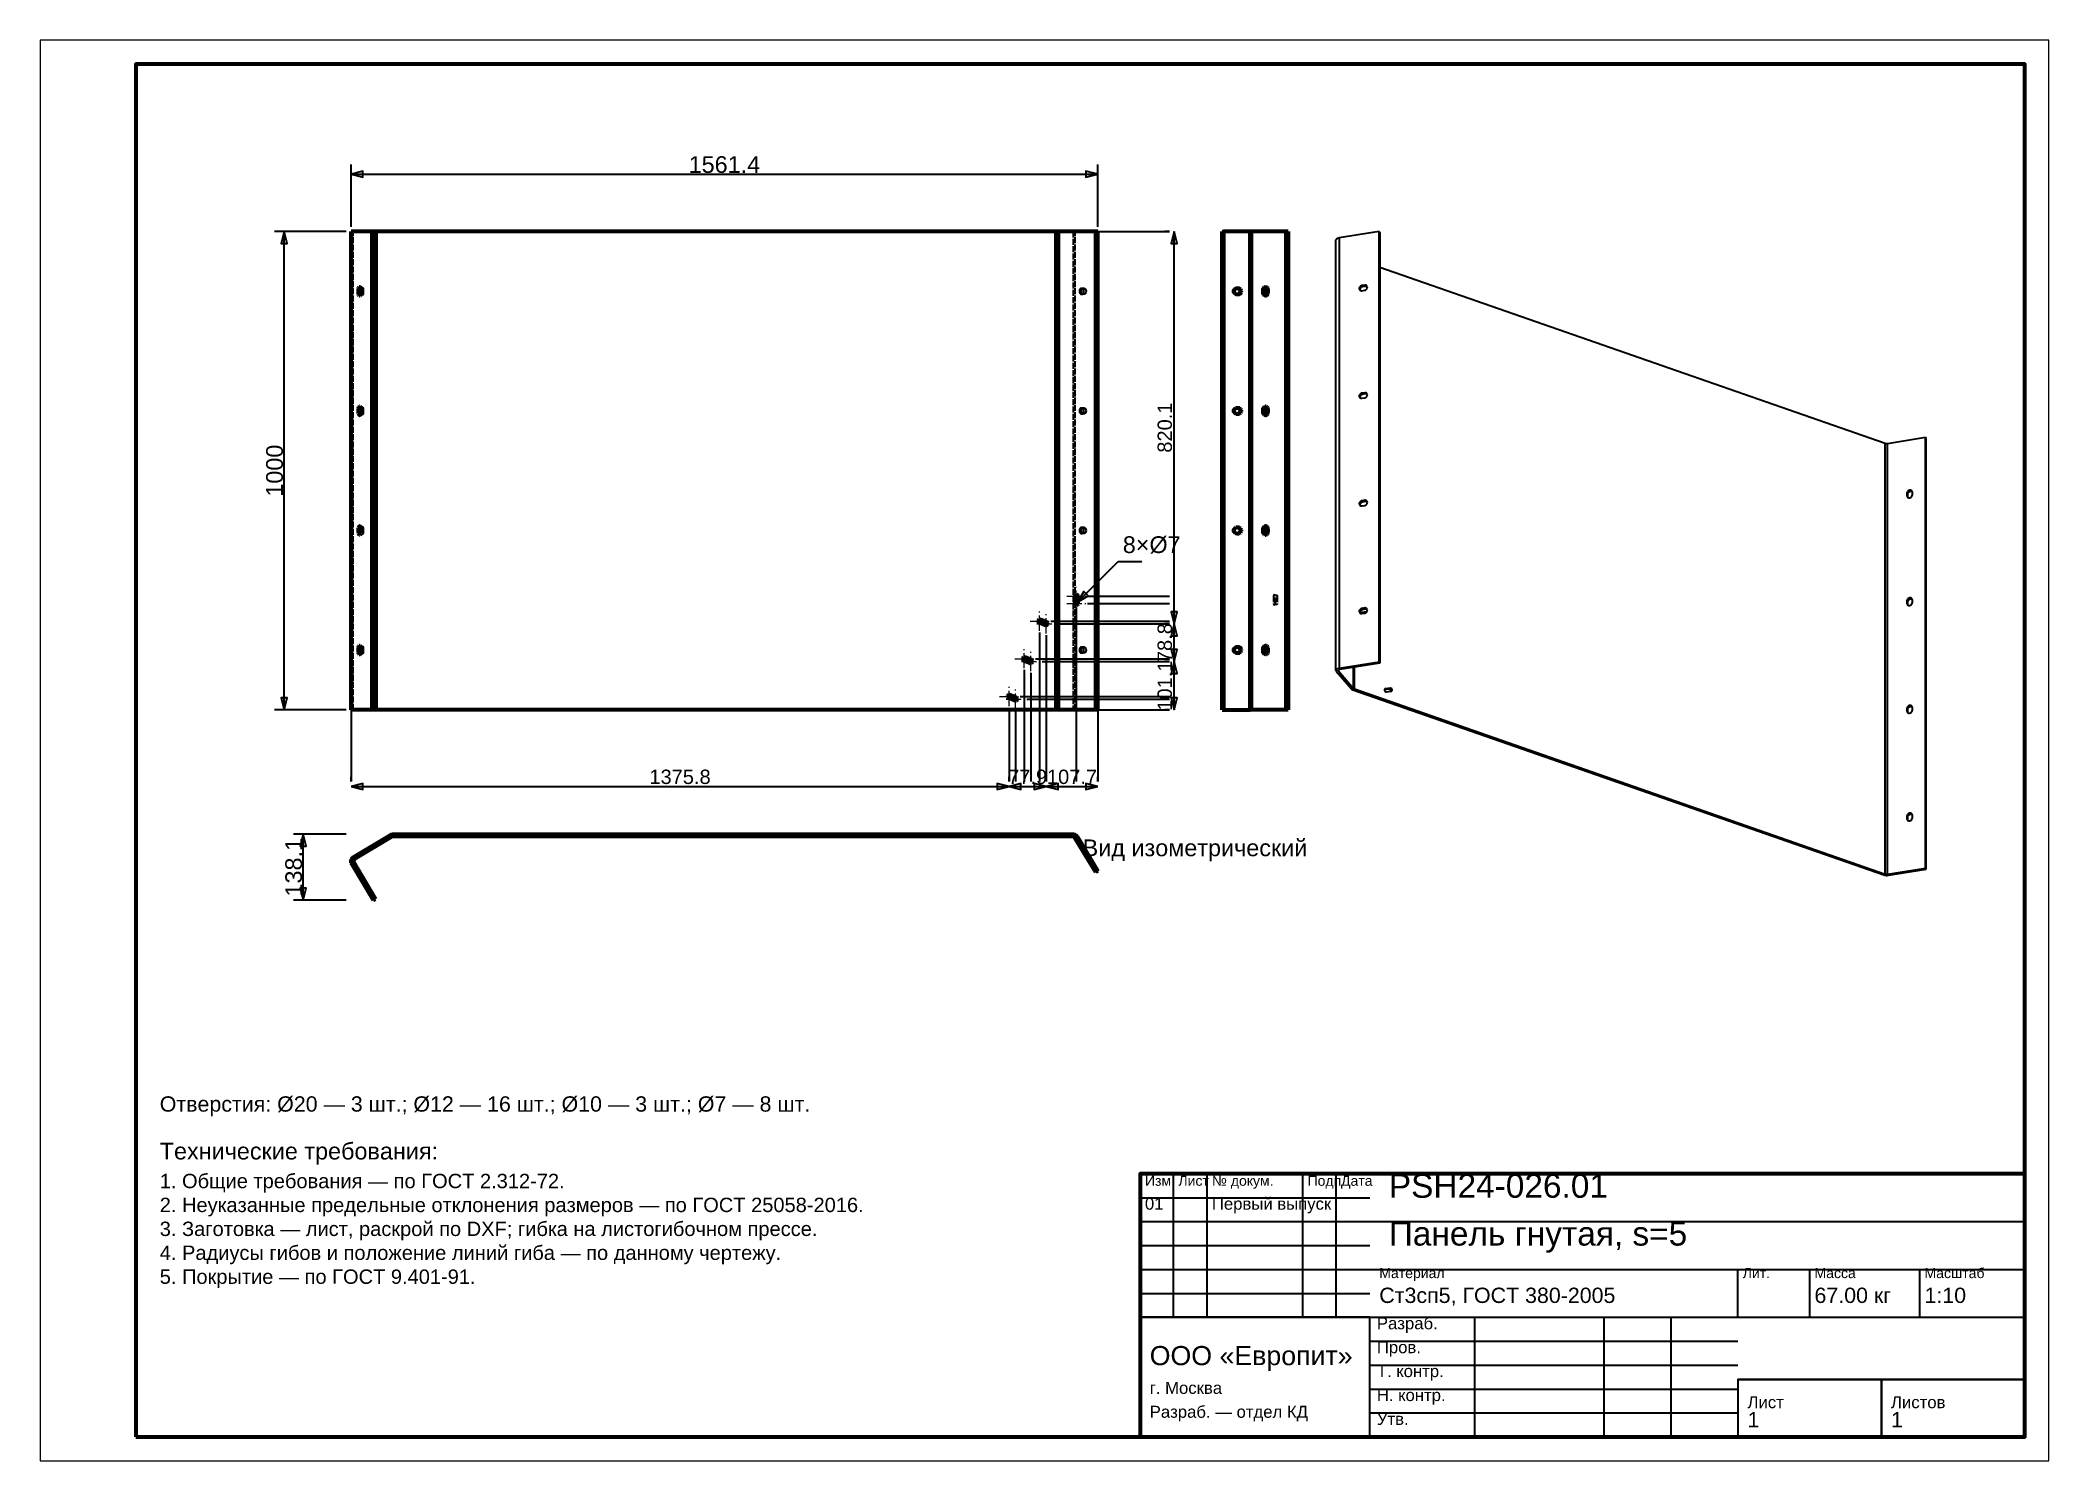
# Model space of a CAD drawing. Header units: millimetres. Extents: x 0 to 420, y 0 to 297.
import ezdxf
from ezdxf.enums import TextEntityAlignment as Align

# ---------------------------------------------------------------- set-up
doc = ezdxf.new("R2010")
doc.units = ezdxf.units.MM
doc.linetypes.add('CENTER', pattern=[5.08, 3.175, -0.635, 0.635, -0.635])
doc.linetypes.add('DASHED', pattern=[1.524, 1.27, -0.254])
doc.styles.add('GOST', font='Arial')

msp = doc.modelspace()

# ---------------------------------------------------------------- texts
at = {"color": 7, "style": 'GOST'}
for s, height, p in [('1561.4', 3.5, (143.07, 271)), ('1375.8', 3, (133.79, 143)), ('77.9', 3, (206.48, 143)), ('107.7', 3, (215.75, 143))]:
    msp.add_text(s, height=height, dxfattribs=at).set_placement(p, align=Align.MIDDLE)
for s, height, p in [('820.1', 3, (235.14, 216)), ('1000', 3.5, (49, 207)), ('78.8', 3, (235.14, 171.05)), ('101.1', 3, (235.14, 162.06)), ('138.1', 3.5, (53, 124.09))]:
    msp.add_text(s, height=height, rotation=90, dxfattribs=at).set_placement(p, align=Align.MIDDLE)
msp.add_text('8×Ø7', height=3.5, dxfattribs=at).set_placement((226.37, 189.78))
at = {"color": 3, "style": 'GOST'}
msp.add_text('Вид изометрический', height=3.5, dxfattribs=at).set_placement((264.95, 126.4), align=Align.RIGHT)
at = {"color": 6, "style": 'GOST'}
msp.add_text('Отверстия: Ø20 — 3 шт.; Ø12 — 16 шт.; Ø10 — 3 шт.; Ø7 — 8 шт.', height=3.2, dxfattribs=at).set_placement((25, 73))
at = {"color": 3, "style": 'GOST'}
for s, height, p in [('Технические требования:', 3.5, (25, 63)), ('1. Общие требования — по ГОСТ 2.312-72.', 3, (25, 57)), ('Изм.', 2.1, (231, 57.5)), ('Лист', 2.1, (238, 57.5)), ('№ докум.', 2.1, (245, 57.5)), ('Подп.', 2.1, (265, 57.5)), ('Дата', 2.1, (272, 57.5)), ('PSH24-026.01', 5, (282, 55)), ('2. Неуказанные предельные отклонения размеров — по ГОСТ 25058-2016.', 3, (25, 52)), ('01', 2.5, (231, 52.5)), ('Первый выпуск', 2.5, (245, 52.5)), ('3. Заготовка — лист, раскрой по DXF; гибка на листогибочном прессе.', 3, (25, 47)), ('Панель гнутая, s=5', 5, (282, 45)), ('4. Радиусы гибов и положение линий гиба — по данному чертежу.', 3, (25, 42)), ('5. Покрытие — по ГОСТ 9.401-91.', 3, (25, 37)), ('Материал', 2.1, (280, 38.2)), ('Лит.', 2.1, (356, 38.2)), ('Масса', 2.1, (371, 38.2)), ('Масштаб', 2.1, (394, 38.2)), ('Ст3сп5, ГОСТ 380-2005', 3.2, (280, 33)), ('67.00 кг', 3.2, (371, 33)), ('1:10', 3.2, (394, 33)), ('Разраб.', 2.5, (279.5, 27.5)), ('ООО «Европит»', 4, (232, 20)), ('Пров.', 2.5, (279.5, 22.5)), ('Т. контр.', 2.5, (279.5, 17.5)), ('г. Москва', 2.5, (232, 14)), ('Н. контр.', 2.5, (279.5, 12.5)), ('Лист', 2.5, (357, 11)), ('Листов', 2.5, (387, 11)), ('Разраб. — отдел КД', 2.5, (232, 9)), ('Утв.', 2.5, (279.5, 7.5)), ('1', 3.2, (357, 7)), ('1', 3.2, (387, 7))]:
    msp.add_text(s, height=height, dxfattribs=at).set_placement(p)

# ---------------------------------------------------------------- linework, layer by layer
at = {"color": 7, "lineweight": 35}
for p, q in [((65, 258), (65, 271)), ((65, 269), (221.14, 269)), ((221.14, 258), (221.14, 271)), ((64, 257), (49, 257)), ((51, 157), (51, 257)), ((221.14, 257), (236.14, 257)), ((236.14, 257), (235.14, 257)), ((237.14, 174.99), (237.14, 257)), ((216.89, 179.5), (225.37, 187.98)), ((225.37, 187.98), (230.37, 187.98)), ((218.99, 180.75), (236.14, 180.75)), ((216.64, 178.4), (216.64, 142)), ((216.64, 176.9), (216.64, 142)), ((218.99, 179.25), (236.14, 179.25)), ((208.98, 173.2), (208.98, 142)), ((210.37, 172.64), (210.37, 142)), ((211.33, 175.55), (236.14, 175.55)), ((212.72, 174.99), (236.14, 174.99)), ((236.14, 174.99), (235.14, 174.99)), ((236.14, 174.99), (235.14, 174.99)), ((237.14, 167.11), (237.14, 174.99)), ((205.78, 165.33), (205.78, 142)), ((207.17, 164.76), (207.17, 142)), ((208.13, 167.68), (236.14, 167.68)), ((209.52, 167.11), (236.14, 167.11)), ((236.14, 167.11), (235.14, 167.11)), ((236.14, 167.11), (235.14, 167.11)), ((237.14, 157), (237.14, 167.11)), ((204.93, 159.8), (236.14, 159.8)), ((64, 157), (49, 157)), ((65, 157), (65, 142)), ((202.58, 157.45), (202.58, 142)), ((203.97, 156.89), (203.97, 142)), ((206.32, 159.24), (236.14, 159.24)), ((221.14, 157), (221.14, 142)), ((221.14, 157), (236.14, 157)), ((236.14, 157), (235.14, 157)), ((65, 142), (65, 143)), ((202.58, 142), (202.58, 143)), ((202.58, 142), (202.58, 143)), ((210.37, 142), (210.37, 143)), ((210.37, 142), (210.37, 143)), ((221.14, 142), (221.14, 143)), ((65, 141), (202.58, 141)), ((202.58, 141), (210.37, 141)), ((210.37, 141), (221.14, 141)), ((64, 131), (53, 131)), ((55, 117.19), (55, 131)), ((64, 117.19), (53, 117.19)), ((237, 30), (237, 60)), ((244, 30), (244, 60)), ((264, 30), (264, 60)), ((271, 30), (271, 60)), ((230, 55), (278, 55)), ((230, 50), (278, 50)), ((278, 50), (415, 50)), ((230, 45), (278, 45)), ((230, 40), (278, 40)), ((278, 40), (415, 40)), ((355, 30), (355, 40)), ((370, 30), (370, 40)), ((393, 30), (393, 40)), ((230, 35), (278, 35)), ((230, 30), (278, 30)), ((278, 30), (415, 30)), ((300, 5), (300, 30)), ((327, 5), (327, 30)), ((341, 5), (341, 30)), ((278, 25), (355, 25)), ((278, 20), (355, 20)), ((355, 17), (415, 17)), ((278, 15), (355, 15)), ((278, 10), (355, 10))]:
    msp.add_line(p, q, dxfattribs=at)
at = {"color": 1, "lineweight": 70}
for p, q in [((69.34, 257), (65, 257)), ((65, 157), (65, 257)), ((69.38, 257), (69.34, 257)), ((69.34, 257), (69.34, 157)), ((69.42, 257), (69.38, 257)), ((69.47, 257), (69.42, 257)), ((69.52, 257), (69.47, 257)), ((69.58, 257), (69.52, 257)), ((69.64, 257), (69.58, 257)), ((69.7, 257), (69.64, 257)), ((69.77, 257), (69.7, 257)), ((69.83, 257), (69.77, 257)), ((69.9, 257), (69.83, 257)), ((69.97, 257), (69.9, 257)), ((70.05, 257), (69.97, 257)), ((70.12, 257), (70.05, 257)), ((70.19, 257), (70.12, 257)), ((212.37, 257), (70.19, 257)), ((70.19, 257), (70.19, 157)), ((212.41, 257), (212.37, 257)), ((212.37, 257), (212.37, 157)), ((212.45, 257), (212.41, 257)), ((212.49, 257), (212.45, 257)), ((212.52, 257), (212.49, 257)), ((212.56, 257), (212.52, 257)), ((212.6, 257), (212.56, 257)), ((212.64, 257), (212.6, 257)), ((212.68, 257), (212.64, 257)), ((212.71, 257), (212.68, 257)), ((212.75, 257), (212.71, 257)), ((212.78, 257), (212.75, 257)), ((212.82, 257), (212.78, 257)), ((212.85, 257), (212.82, 257)), ((212.89, 257), (212.85, 257)), ((220.65, 257), (212.89, 257)), ((212.89, 257), (212.89, 157)), ((220.71, 257), (220.65, 257)), ((220.65, 257), (220.65, 157)), ((220.77, 257), (220.71, 257)), ((220.83, 257), (220.77, 257)), ((220.88, 257), (220.83, 257)), ((220.93, 257), (220.88, 257)), ((220.97, 257), (220.93, 257)), ((221.01, 257), (220.97, 257)), ((221.04, 257), (221.01, 257)), ((221.07, 257), (221.04, 257)), ((221.09, 257), (221.07, 257)), ((221.11, 257), (221.09, 257)), ((221.13, 257), (221.11, 257)), ((221.14, 257), (221.13, 257)), ((221.14, 257), (221.14, 257)), ((221.14, 157), (221.14, 257)), ((247.14, 257), (247.4, 257)), ((247.14, 157), (247.14, 257)), ((247.4, 257), (247.4, 157)), ((252.99, 257), (247.4, 257)), ((252.99, 157), (252.99, 257)), ((253.25, 257), (252.99, 257)), ((260.46, 257), (253.25, 257)), ((253.25, 157), (253.25, 257)), ((260.53, 257), (260.46, 257)), ((260.46, 257), (260.46, 157)), ((260.58, 257), (260.53, 257)), ((260.64, 257), (260.58, 257)), ((260.69, 257), (260.64, 257)), ((260.74, 257), (260.69, 257)), ((260.78, 257), (260.74, 257)), ((260.82, 257), (260.78, 257)), ((260.85, 257), (260.82, 257)), ((260.88, 257), (260.85, 257)), ((260.91, 257), (260.88, 257)), ((260.92, 257), (260.91, 257)), ((260.94, 257), (260.92, 257)), ((260.95, 257), (260.94, 257)), ((260.95, 257), (260.95, 257)), ((260.95, 257), (260.95, 157)), ((66.52, 245.03), (66.49, 244.8)), ((66.49, 244.8), (66.49, 244.2)), ((66.49, 244.8), (66.92, 244.8)), ((66.49, 244.2), (66.52, 243.97)), ((66.49, 244.2), (66.92, 244.2)), ((66.58, 245.22), (66.52, 245.03)), ((66.52, 243.97), (66.58, 243.78)), ((66.63, 245.3), (66.58, 245.22)), ((66.58, 243.78), (66.63, 243.7)), ((66.68, 245.35), (66.63, 245.3)), ((66.63, 243.7), (66.68, 243.65)), ((66.74, 245.39), (66.68, 245.35)), ((66.68, 243.65), (66.74, 243.61)), ((66.8, 245.4), (66.74, 245.39)), ((66.74, 243.61), (66.8, 243.6)), ((66.86, 245.39), (66.8, 245.4)), ((66.8, 243.6), (66.86, 243.61)), ((66.92, 245.35), (66.86, 245.39)), ((66.86, 243.61), (66.92, 243.65)), ((66.97, 245.3), (66.92, 245.35)), ((66.92, 244.8), (66.95, 245.03)), ((66.92, 244.2), (66.92, 244.8)), ((66.95, 243.97), (66.92, 244.2)), ((66.92, 243.65), (66.97, 243.7)), ((66.95, 245.03), (67.02, 245.23)), ((67.02, 243.77), (66.95, 243.97)), ((67.02, 245.22), (66.97, 245.3)), ((66.97, 243.7), (67.02, 243.78)), ((67.09, 245.03), (67.02, 245.22)), ((67.02, 243.78), (67.09, 243.97)), ((67.11, 244.8), (67.09, 245.03)), ((67.09, 243.97), (67.11, 244.2)), ((67.11, 244.2), (67.11, 244.8)), ((249.63, 244.62), (249.62, 244.5)), ((249.62, 244.5), (249.63, 244.38)), ((249.66, 244.73), (249.63, 244.62)), ((249.63, 244.38), (249.66, 244.27)), ((249.71, 244.83), (249.66, 244.73)), ((249.66, 244.27), (249.71, 244.17)), ((249.77, 244.92), (249.71, 244.83)), ((249.71, 244.17), (249.77, 244.08)), ((249.85, 245), (249.77, 244.92)), ((249.77, 244.08), (249.85, 244)), ((249.94, 245.05), (249.85, 245)), ((249.85, 244), (249.94, 243.95)), ((250.04, 245.09), (249.94, 245.05)), ((249.94, 243.95), (250.04, 243.91)), ((250.14, 245.1), (250.04, 245.09)), ((250.04, 243.91), (250.14, 243.9)), ((250.65, 245.1), (250.14, 245.1)), ((250.14, 243.9), (250.65, 243.9)), ((250.4, 245.1), (250.5, 245.09)), ((250.5, 243.91), (250.4, 243.9)), ((250.5, 245.09), (250.59, 245.05)), ((250.59, 243.95), (250.5, 243.91)), ((250.59, 245.05), (250.68, 245)), ((250.68, 244), (250.59, 243.95)), ((250.75, 245.09), (250.65, 245.1)), ((250.65, 243.9), (250.75, 243.91)), ((250.68, 245), (250.76, 244.92)), ((250.76, 244.08), (250.68, 244)), ((250.85, 245.05), (250.75, 245.09)), ((250.75, 243.91), (250.85, 243.95)), ((250.76, 244.92), (250.82, 244.83)), ((250.82, 244.17), (250.76, 244.08)), ((250.82, 244.83), (250.87, 244.73)), ((250.87, 244.27), (250.82, 244.17)), ((250.94, 245), (250.85, 245.05)), ((250.85, 243.95), (250.94, 244)), ((250.87, 244.73), (250.9, 244.62)), ((250.9, 244.38), (250.87, 244.27)), ((250.9, 244.62), (250.91, 244.5)), ((250.91, 244.5), (250.9, 244.38)), ((251.02, 244.92), (250.94, 245)), ((250.94, 244), (251.02, 244.08)), ((251.08, 244.83), (251.02, 244.92)), ((251.02, 244.08), (251.08, 244.17)), ((251.13, 244.73), (251.08, 244.83)), ((251.08, 244.17), (251.13, 244.27)), ((251.16, 244.62), (251.13, 244.73)), ((251.13, 244.27), (251.16, 244.38)), ((251.17, 244.5), (251.16, 244.62)), ((251.16, 244.38), (251.17, 244.5)), ((255.74, 244.92), (255.73, 244.8)), ((255.73, 244.8), (255.73, 244.2)), ((255.73, 244.2), (255.74, 244.08)), ((255.77, 245.03), (255.74, 244.92)), ((255.74, 244.08), (255.77, 243.97)), ((255.82, 245.13), (255.77, 245.03)), ((255.77, 243.97), (255.82, 243.87)), ((255.89, 245.22), (255.82, 245.13)), ((255.82, 243.87), (255.89, 243.78)), ((255.96, 245.3), (255.89, 245.22)), ((255.89, 243.78), (255.96, 243.7)), ((256.05, 245.35), (255.96, 245.3)), ((255.96, 243.7), (256.05, 243.65)), ((256.15, 245.39), (256.05, 245.35)), ((256.05, 243.65), (256.15, 243.61)), ((256.12, 245.38), (256.27, 245.3)), ((256.27, 243.7), (256.12, 243.62)), ((256.25, 245.4), (256.15, 245.39)), ((256.15, 243.61), (256.25, 243.6)), ((256.35, 245.39), (256.25, 245.4)), ((256.25, 243.6), (256.35, 243.61)), ((256.27, 245.3), (256.4, 245.17)), ((256.4, 243.83), (256.27, 243.7)), ((256.45, 245.35), (256.35, 245.39)), ((256.35, 243.61), (256.45, 243.65)), ((256.4, 245.17), (256.48, 244.99)), ((256.48, 244.01), (256.4, 243.83)), ((256.53, 245.3), (256.45, 245.35)), ((256.45, 243.65), (256.53, 243.7)), ((256.48, 244.99), (256.51, 244.8)), ((256.51, 244.2), (256.48, 244.01)), ((256.51, 244.8), (256.51, 244.2)), ((256.76, 244.8), (256.51, 244.8)), ((256.76, 244.2), (256.51, 244.2)), ((256.61, 245.22), (256.53, 245.3)), ((256.53, 243.7), (256.61, 243.78)), ((256.68, 245.13), (256.61, 245.22)), ((256.61, 243.78), (256.68, 243.87)), ((256.72, 245.03), (256.68, 245.13)), ((256.68, 243.87), (256.72, 243.97)), ((256.75, 244.92), (256.72, 245.03)), ((256.72, 243.97), (256.75, 244.08)), ((256.76, 244.8), (256.75, 244.92)), ((256.75, 244.08), (256.76, 244.2)), ((256.76, 244.2), (256.76, 244.8)), ((66.52, 220.03), (66.49, 219.8)), ((66.49, 219.8), (66.49, 219.2)), ((66.49, 219.8), (66.92, 219.8)), ((66.49, 219.2), (66.52, 218.97)), ((66.49, 219.2), (66.92, 219.2)), ((66.58, 220.22), (66.52, 220.03)), ((66.52, 218.97), (66.58, 218.78)), ((66.63, 220.3), (66.58, 220.22)), ((66.58, 218.78), (66.63, 218.7)), ((66.68, 220.35), (66.63, 220.3)), ((66.63, 218.7), (66.68, 218.65)), ((66.74, 220.39), (66.68, 220.35)), ((66.68, 218.65), (66.74, 218.61)), ((66.8, 220.4), (66.74, 220.39)), ((66.74, 218.61), (66.8, 218.6)), ((66.86, 220.39), (66.8, 220.4)), ((66.8, 218.6), (66.86, 218.61)), ((66.92, 220.35), (66.86, 220.39)), ((66.86, 218.61), (66.92, 218.65)), ((66.97, 220.3), (66.92, 220.35)), ((66.92, 219.8), (66.95, 220.03)), ((66.92, 219.2), (66.92, 219.8)), ((66.95, 218.97), (66.92, 219.2)), ((66.92, 218.65), (66.97, 218.7)), ((66.95, 220.03), (67.02, 220.23)), ((67.02, 218.77), (66.95, 218.97)), ((67.02, 220.22), (66.97, 220.3)), ((66.97, 218.7), (67.02, 218.78)), ((67.09, 220.03), (67.02, 220.22)), ((67.02, 218.78), (67.09, 218.97)), ((67.11, 219.8), (67.09, 220.03)), ((67.09, 218.97), (67.11, 219.2)), ((67.11, 219.2), (67.11, 219.8)), ((249.63, 219.62), (249.62, 219.5)), ((249.62, 219.5), (249.63, 219.38)), ((249.66, 219.73), (249.63, 219.62)), ((249.63, 219.38), (249.66, 219.27)), ((249.71, 219.83), (249.66, 219.73)), ((249.66, 219.27), (249.71, 219.17)), ((249.77, 219.92), (249.71, 219.83)), ((249.71, 219.17), (249.77, 219.08)), ((249.85, 220), (249.77, 219.92)), ((249.77, 219.08), (249.85, 219)), ((249.94, 220.05), (249.85, 220)), ((249.85, 219), (249.94, 218.95)), ((250.04, 220.09), (249.94, 220.05)), ((249.94, 218.95), (250.04, 218.91)), ((250.14, 220.1), (250.04, 220.09)), ((250.04, 218.91), (250.14, 218.9)), ((250.65, 220.1), (250.14, 220.1)), ((250.14, 218.9), (250.65, 218.9)), ((250.4, 220.1), (250.5, 220.09)), ((250.5, 218.91), (250.4, 218.9)), ((250.5, 220.09), (250.59, 220.05)), ((250.59, 218.95), (250.5, 218.91)), ((250.59, 220.05), (250.68, 220)), ((250.68, 219), (250.59, 218.95)), ((250.75, 220.09), (250.65, 220.1)), ((250.65, 218.9), (250.75, 218.91)), ((250.68, 220), (250.76, 219.92)), ((250.76, 219.08), (250.68, 219)), ((250.85, 220.05), (250.75, 220.09)), ((250.75, 218.91), (250.85, 218.95)), ((250.76, 219.92), (250.82, 219.83)), ((250.82, 219.17), (250.76, 219.08)), ((250.82, 219.83), (250.87, 219.73)), ((250.87, 219.27), (250.82, 219.17)), ((250.94, 220), (250.85, 220.05)), ((250.85, 218.95), (250.94, 219)), ((250.87, 219.73), (250.9, 219.62)), ((250.9, 219.38), (250.87, 219.27)), ((250.9, 219.62), (250.91, 219.5)), ((250.91, 219.5), (250.9, 219.38)), ((251.02, 219.92), (250.94, 220)), ((250.94, 219), (251.02, 219.08)), ((251.08, 219.83), (251.02, 219.92)), ((251.02, 219.08), (251.08, 219.17)), ((251.13, 219.73), (251.08, 219.83)), ((251.08, 219.17), (251.13, 219.27)), ((251.16, 219.62), (251.13, 219.73)), ((251.13, 219.27), (251.16, 219.38)), ((251.17, 219.5), (251.16, 219.62)), ((251.16, 219.38), (251.17, 219.5)), ((255.74, 219.92), (255.73, 219.8)), ((255.73, 219.8), (255.73, 219.2)), ((255.73, 219.2), (255.74, 219.08)), ((255.77, 220.03), (255.74, 219.92)), ((255.74, 219.08), (255.77, 218.97)), ((255.82, 220.13), (255.77, 220.03)), ((255.77, 218.97), (255.82, 218.87)), ((255.89, 220.22), (255.82, 220.13)), ((255.82, 218.87), (255.89, 218.78)), ((255.96, 220.3), (255.89, 220.22)), ((255.89, 218.78), (255.96, 218.7)), ((256.05, 220.35), (255.96, 220.3)), ((255.96, 218.7), (256.05, 218.65)), ((256.15, 220.39), (256.05, 220.35)), ((256.05, 218.65), (256.15, 218.61)), ((256.12, 220.38), (256.27, 220.3)), ((256.27, 218.7), (256.12, 218.62)), ((256.25, 220.4), (256.15, 220.39)), ((256.15, 218.61), (256.25, 218.6)), ((256.35, 220.39), (256.25, 220.4)), ((256.25, 218.6), (256.35, 218.61)), ((256.27, 220.3), (256.4, 220.17)), ((256.4, 218.83), (256.27, 218.7)), ((256.45, 220.35), (256.35, 220.39)), ((256.35, 218.61), (256.45, 218.65)), ((256.4, 220.17), (256.48, 219.99)), ((256.48, 219.01), (256.4, 218.83)), ((256.53, 220.3), (256.45, 220.35)), ((256.45, 218.65), (256.53, 218.7)), ((256.48, 219.99), (256.51, 219.8)), ((256.51, 219.2), (256.48, 219.01)), ((256.51, 219.8), (256.51, 219.2)), ((256.76, 219.8), (256.51, 219.8)), ((256.76, 219.2), (256.51, 219.2)), ((256.61, 220.22), (256.53, 220.3)), ((256.53, 218.7), (256.61, 218.78)), ((256.68, 220.13), (256.61, 220.22)), ((256.61, 218.78), (256.68, 218.87)), ((256.72, 220.03), (256.68, 220.13)), ((256.68, 218.87), (256.72, 218.97)), ((256.75, 219.92), (256.72, 220.03)), ((256.72, 218.97), (256.75, 219.08)), ((256.76, 219.8), (256.75, 219.92)), ((256.75, 219.08), (256.76, 219.2)), ((256.76, 219.2), (256.76, 219.8)), ((66.52, 195.03), (66.49, 194.8)), ((66.49, 194.8), (66.49, 194.2)), ((66.49, 194.8), (66.92, 194.8)), ((66.49, 194.2), (66.52, 193.97)), ((66.49, 194.2), (66.92, 194.2)), ((66.58, 195.22), (66.52, 195.03)), ((66.52, 193.97), (66.58, 193.78)), ((66.63, 195.3), (66.58, 195.22)), ((66.58, 193.78), (66.63, 193.7)), ((66.68, 195.35), (66.63, 195.3)), ((66.63, 193.7), (66.68, 193.65)), ((66.74, 195.39), (66.68, 195.35)), ((66.68, 193.65), (66.74, 193.61)), ((66.8, 195.4), (66.74, 195.39)), ((66.74, 193.61), (66.8, 193.6)), ((66.86, 195.39), (66.8, 195.4)), ((66.8, 193.6), (66.86, 193.61)), ((66.92, 195.35), (66.86, 195.39)), ((66.86, 193.61), (66.92, 193.65)), ((66.97, 195.3), (66.92, 195.35)), ((66.92, 194.8), (66.95, 195.03)), ((66.92, 194.2), (66.92, 194.8)), ((66.95, 193.97), (66.92, 194.2)), ((66.92, 193.65), (66.97, 193.7)), ((66.95, 195.03), (67.02, 195.23)), ((67.02, 193.77), (66.95, 193.97)), ((67.02, 195.22), (66.97, 195.3)), ((66.97, 193.7), (67.02, 193.78)), ((67.09, 195.03), (67.02, 195.22)), ((67.02, 193.78), (67.09, 193.97)), ((67.11, 194.8), (67.09, 195.03)), ((67.09, 193.97), (67.11, 194.2)), ((67.11, 194.2), (67.11, 194.8)), ((249.63, 194.62), (249.62, 194.5)), ((249.62, 194.5), (249.63, 194.38)), ((249.66, 194.73), (249.63, 194.62)), ((249.63, 194.38), (249.66, 194.27)), ((249.71, 194.83), (249.66, 194.73)), ((249.66, 194.27), (249.71, 194.17)), ((249.77, 194.92), (249.71, 194.83)), ((249.71, 194.17), (249.77, 194.08)), ((249.85, 195), (249.77, 194.92)), ((249.77, 194.08), (249.85, 194)), ((249.94, 195.05), (249.85, 195)), ((249.85, 194), (249.94, 193.95)), ((250.04, 195.09), (249.94, 195.05)), ((249.94, 193.95), (250.04, 193.91)), ((250.14, 195.1), (250.04, 195.09)), ((250.04, 193.91), (250.14, 193.9)), ((250.65, 195.1), (250.14, 195.1)), ((250.14, 193.9), (250.65, 193.9)), ((250.4, 195.1), (250.5, 195.09)), ((250.5, 193.91), (250.4, 193.9)), ((250.5, 195.09), (250.59, 195.05)), ((250.59, 193.95), (250.5, 193.91)), ((250.59, 195.05), (250.68, 195)), ((250.68, 194), (250.59, 193.95)), ((250.75, 195.09), (250.65, 195.1)), ((250.65, 193.9), (250.75, 193.91)), ((250.68, 195), (250.76, 194.92)), ((250.76, 194.08), (250.68, 194)), ((250.85, 195.05), (250.75, 195.09)), ((250.75, 193.91), (250.85, 193.95)), ((250.76, 194.92), (250.82, 194.83)), ((250.82, 194.17), (250.76, 194.08)), ((250.82, 194.83), (250.87, 194.73)), ((250.87, 194.27), (250.82, 194.17)), ((250.94, 195), (250.85, 195.05)), ((250.85, 193.95), (250.94, 194)), ((250.87, 194.73), (250.9, 194.62)), ((250.9, 194.38), (250.87, 194.27)), ((250.9, 194.62), (250.91, 194.5)), ((250.91, 194.5), (250.9, 194.38)), ((251.02, 194.92), (250.94, 195)), ((250.94, 194), (251.02, 194.08)), ((251.08, 194.83), (251.02, 194.92)), ((251.02, 194.08), (251.08, 194.17)), ((251.13, 194.73), (251.08, 194.83)), ((251.08, 194.17), (251.13, 194.27)), ((251.16, 194.62), (251.13, 194.73)), ((251.13, 194.27), (251.16, 194.38)), ((251.17, 194.5), (251.16, 194.62)), ((251.16, 194.38), (251.17, 194.5)), ((255.74, 194.92), (255.73, 194.8)), ((255.73, 194.8), (255.73, 194.2)), ((255.73, 194.2), (255.74, 194.08)), ((255.77, 195.03), (255.74, 194.92)), ((255.74, 194.08), (255.77, 193.97)), ((255.82, 195.13), (255.77, 195.03)), ((255.77, 193.97), (255.82, 193.87)), ((255.89, 195.22), (255.82, 195.13)), ((255.82, 193.87), (255.89, 193.78)), ((255.96, 195.3), (255.89, 195.22)), ((255.89, 193.78), (255.96, 193.7)), ((256.05, 195.35), (255.96, 195.3)), ((255.96, 193.7), (256.05, 193.65)), ((256.15, 195.39), (256.05, 195.35)), ((256.05, 193.65), (256.15, 193.61)), ((256.12, 195.38), (256.27, 195.3)), ((256.27, 193.7), (256.12, 193.62)), ((256.25, 195.4), (256.15, 195.39)), ((256.15, 193.61), (256.25, 193.6)), ((256.35, 195.39), (256.25, 195.4)), ((256.25, 193.6), (256.35, 193.61)), ((256.27, 195.3), (256.4, 195.17)), ((256.4, 193.83), (256.27, 193.7)), ((256.45, 195.35), (256.35, 195.39)), ((256.35, 193.61), (256.45, 193.65)), ((256.4, 195.17), (256.48, 194.99)), ((256.48, 194.01), (256.4, 193.83)), ((256.53, 195.3), (256.45, 195.35)), ((256.45, 193.65), (256.53, 193.7)), ((256.48, 194.99), (256.51, 194.8)), ((256.51, 194.2), (256.48, 194.01)), ((256.51, 194.8), (256.51, 194.2)), ((256.76, 194.8), (256.51, 194.8)), ((256.76, 194.2), (256.51, 194.2)), ((256.61, 195.22), (256.53, 195.3)), ((256.53, 193.7), (256.61, 193.78)), ((256.68, 195.13), (256.61, 195.22)), ((256.61, 193.78), (256.68, 193.87)), ((256.72, 195.03), (256.68, 195.13)), ((256.68, 193.87), (256.72, 193.97)), ((256.75, 194.92), (256.72, 195.03)), ((256.72, 193.97), (256.75, 194.08)), ((256.76, 194.8), (256.75, 194.92)), ((256.75, 194.08), (256.76, 194.2)), ((256.76, 194.2), (256.76, 194.8)), ((216.49, 180.88), (216.47, 180.75)), ((216.47, 180.75), (216.47, 179.25)), ((216.56, 181), (216.49, 180.88)), ((216.65, 181.07), (216.56, 181)), ((216.64, 181.07), (216.71, 181.01)), ((216.77, 181.1), (216.65, 181.07)), ((216.71, 181.01), (216.77, 180.94)), ((216.88, 181.07), (216.77, 181.1)), ((216.77, 180.94), (216.8, 180.85)), ((216.8, 180.85), (216.81, 180.75)), ((216.81, 180.75), (216.81, 179.25)), ((217.07, 180.75), (216.81, 180.75)), ((216.98, 181), (216.88, 181.07)), ((217.05, 180.88), (216.98, 181)), ((217.07, 180.75), (217.05, 180.88)), ((217.07, 179.25), (217.07, 180.75)), ((216.47, 179.25), (216.49, 179.12)), ((216.49, 179.12), (216.56, 179)), ((216.56, 179), (216.65, 178.93)), ((216.71, 178.99), (216.64, 178.93)), ((216.65, 178.93), (216.77, 178.9)), ((216.77, 179.06), (216.71, 178.99)), ((216.8, 179.15), (216.77, 179.06)), ((216.77, 178.9), (216.88, 178.93)), ((216.81, 179.25), (216.8, 179.15)), ((217.07, 179.25), (216.81, 179.25)), ((216.88, 178.93), (216.98, 179)), ((216.98, 179), (217.05, 179.12)), ((217.05, 179.12), (217.07, 179.25)), ((208.65, 175.68), (208.63, 175.55)), ((208.63, 175.55), (208.65, 175.42)), ((208.73, 175.8), (208.65, 175.68)), ((208.65, 175.42), (208.73, 175.3)), ((208.84, 175.88), (208.73, 175.8)), ((208.73, 175.3), (208.84, 175.23)), ((208.97, 175.9), (208.84, 175.88)), ((208.84, 175.23), (210.23, 174.66)), ((209.11, 175.88), (208.97, 175.9)), ((210.5, 175.31), (209.11, 175.88)), ((210.23, 174.66), (210.37, 174.64)), ((210.37, 174.64), (210.5, 174.67)), ((210.61, 175.24), (210.5, 175.31)), ((210.5, 174.67), (210.62, 174.74)), ((210.69, 175.13), (210.61, 175.24)), ((210.62, 174.74), (210.69, 174.86)), ((210.72, 174.99), (210.69, 175.13)), ((210.69, 174.86), (210.72, 174.99)), ((66.52, 170.03), (66.49, 169.8)), ((66.49, 169.8), (66.49, 169.2)), ((66.49, 169.8), (66.92, 169.8)), ((66.49, 169.2), (66.52, 168.97)), ((66.49, 169.2), (66.92, 169.2)), ((66.58, 170.22), (66.52, 170.03)), ((66.52, 168.97), (66.58, 168.78)), ((66.63, 170.3), (66.58, 170.22)), ((66.58, 168.78), (66.63, 168.7)), ((66.68, 170.35), (66.63, 170.3)), ((66.63, 168.7), (66.68, 168.65)), ((66.74, 170.39), (66.68, 170.35)), ((66.68, 168.65), (66.74, 168.61)), ((66.8, 170.4), (66.74, 170.39)), ((66.74, 168.61), (66.8, 168.6)), ((66.86, 170.39), (66.8, 170.4)), ((66.8, 168.6), (66.86, 168.61)), ((66.92, 170.35), (66.86, 170.39)), ((66.86, 168.61), (66.92, 168.65)), ((66.97, 170.3), (66.92, 170.35)), ((66.92, 169.8), (66.95, 170.03)), ((66.92, 169.2), (66.92, 169.8)), ((66.95, 168.97), (66.92, 169.2)), ((66.92, 168.65), (66.97, 168.7)), ((66.95, 170.03), (67.02, 170.23)), ((67.02, 168.77), (66.95, 168.97)), ((67.02, 170.22), (66.97, 170.3)), ((66.97, 168.7), (67.02, 168.78)), ((67.09, 170.03), (67.02, 170.22)), ((67.02, 168.78), (67.09, 168.97)), ((67.11, 169.8), (67.09, 170.03)), ((67.09, 168.97), (67.11, 169.2)), ((67.11, 169.2), (67.11, 169.8)), ((205.78, 168.03), (205.64, 168)), ((205.91, 168), (205.78, 168.03)), ((207.3, 167.44), (205.91, 168)), ((249.63, 169.62), (249.62, 169.5)), ((249.62, 169.5), (249.63, 169.38)), ((249.66, 169.73), (249.63, 169.62)), ((249.63, 169.38), (249.66, 169.27)), ((249.71, 169.83), (249.66, 169.73)), ((249.66, 169.27), (249.71, 169.17)), ((249.77, 169.92), (249.71, 169.83)), ((249.71, 169.17), (249.77, 169.08)), ((249.85, 170), (249.77, 169.92)), ((249.77, 169.08), (249.85, 169)), ((249.94, 170.05), (249.85, 170)), ((249.85, 169), (249.94, 168.95)), ((250.04, 170.09), (249.94, 170.05)), ((249.94, 168.95), (250.04, 168.91)), ((250.14, 170.1), (250.04, 170.09)), ((250.04, 168.91), (250.14, 168.9)), ((250.65, 170.1), (250.14, 170.1)), ((250.14, 168.9), (250.65, 168.9)), ((250.4, 170.1), (250.5, 170.09)), ((250.5, 168.91), (250.4, 168.9)), ((250.5, 170.09), (250.59, 170.05)), ((250.59, 168.95), (250.5, 168.91)), ((250.59, 170.05), (250.68, 170)), ((250.68, 169), (250.59, 168.95)), ((250.75, 170.09), (250.65, 170.1)), ((250.65, 168.9), (250.75, 168.91)), ((250.68, 170), (250.76, 169.92)), ((250.76, 169.08), (250.68, 169)), ((250.85, 170.05), (250.75, 170.09)), ((250.75, 168.91), (250.85, 168.95)), ((250.76, 169.92), (250.82, 169.83)), ((250.82, 169.17), (250.76, 169.08)), ((250.82, 169.83), (250.87, 169.73)), ((250.87, 169.27), (250.82, 169.17)), ((250.94, 170), (250.85, 170.05)), ((250.85, 168.95), (250.94, 169)), ((250.87, 169.73), (250.9, 169.62)), ((250.9, 169.38), (250.87, 169.27)), ((250.9, 169.62), (250.91, 169.5)), ((250.91, 169.5), (250.9, 169.38)), ((251.02, 169.92), (250.94, 170)), ((250.94, 169), (251.02, 169.08)), ((251.08, 169.83), (251.02, 169.92)), ((251.02, 169.08), (251.08, 169.17)), ((251.13, 169.73), (251.08, 169.83)), ((251.08, 169.17), (251.13, 169.27)), ((251.16, 169.62), (251.13, 169.73)), ((251.13, 169.27), (251.16, 169.38)), ((251.17, 169.5), (251.16, 169.62)), ((251.16, 169.38), (251.17, 169.5)), ((255.74, 169.92), (255.73, 169.8)), ((255.73, 169.8), (255.73, 169.2)), ((255.73, 169.2), (255.74, 169.08)), ((255.77, 170.03), (255.74, 169.92)), ((255.74, 169.08), (255.77, 168.97)), ((255.82, 170.13), (255.77, 170.03)), ((255.77, 168.97), (255.82, 168.87)), ((255.89, 170.22), (255.82, 170.13)), ((255.82, 168.87), (255.89, 168.78)), ((255.96, 170.3), (255.89, 170.22)), ((255.89, 168.78), (255.96, 168.7)), ((256.05, 170.35), (255.96, 170.3)), ((255.96, 168.7), (256.05, 168.65)), ((256.15, 170.39), (256.05, 170.35)), ((256.05, 168.65), (256.15, 168.61)), ((256.12, 170.38), (256.27, 170.3)), ((256.27, 168.7), (256.12, 168.62)), ((256.25, 170.4), (256.15, 170.39)), ((256.15, 168.61), (256.25, 168.6)), ((256.35, 170.39), (256.25, 170.4)), ((256.25, 168.6), (256.35, 168.61)), ((256.27, 170.3), (256.4, 170.17)), ((256.4, 168.83), (256.27, 168.7)), ((256.45, 170.35), (256.35, 170.39)), ((256.35, 168.61), (256.45, 168.65)), ((256.4, 170.17), (256.48, 169.99)), ((256.48, 169.01), (256.4, 168.83)), ((256.53, 170.3), (256.45, 170.35)), ((256.45, 168.65), (256.53, 168.7)), ((256.48, 169.99), (256.51, 169.8)), ((256.51, 169.2), (256.48, 169.01)), ((256.51, 169.8), (256.51, 169.2)), ((256.76, 169.8), (256.51, 169.8)), ((256.76, 169.2), (256.51, 169.2)), ((256.61, 170.22), (256.53, 170.3)), ((256.53, 168.7), (256.61, 168.78)), ((256.68, 170.13), (256.61, 170.22)), ((256.61, 168.78), (256.68, 168.87)), ((256.72, 170.03), (256.68, 170.13)), ((256.68, 168.87), (256.72, 168.97)), ((256.75, 169.92), (256.72, 170.03)), ((256.72, 168.97), (256.75, 169.08)), ((256.76, 169.8), (256.75, 169.92)), ((256.75, 169.08), (256.76, 169.2)), ((256.76, 169.2), (256.76, 169.8)), ((205.45, 167.81), (205.43, 167.67)), ((205.43, 167.67), (205.46, 167.54)), ((205.53, 167.92), (205.45, 167.81)), ((205.46, 167.54), (205.53, 167.43)), ((205.64, 168), (205.53, 167.92)), ((205.53, 167.43), (205.65, 167.35)), ((205.65, 167.35), (207.04, 166.79)), ((207.04, 166.79), (207.17, 166.76)), ((207.17, 166.76), (207.31, 166.79)), ((207.41, 167.36), (207.3, 167.44)), ((207.31, 166.79), (207.42, 166.87)), ((207.49, 167.25), (207.41, 167.36)), ((207.42, 166.87), (207.49, 166.98)), ((207.52, 167.12), (207.49, 167.25)), ((207.49, 166.98), (207.52, 167.12)), ((202.26, 159.93), (202.23, 159.8)), ((202.23, 159.8), (202.26, 159.66)), ((202.33, 160.05), (202.26, 159.93)), ((202.26, 159.66), (202.34, 159.55)), ((202.45, 160.12), (202.33, 160.05)), ((202.58, 160.15), (202.45, 160.12)), ((202.71, 160.13), (202.58, 160.15)), ((204.1, 159.56), (202.71, 160.13)), ((69.34, 157), (65, 157)), ((69.38, 157), (69.34, 157)), ((69.42, 157), (69.38, 157)), ((69.47, 157), (69.42, 157)), ((69.52, 157), (69.47, 157)), ((69.58, 157), (69.52, 157)), ((69.64, 157), (69.58, 157)), ((69.7, 157), (69.64, 157)), ((69.77, 157), (69.7, 157)), ((69.83, 157), (69.77, 157)), ((69.9, 157), (69.83, 157)), ((69.97, 157), (69.9, 157)), ((70.05, 157), (69.97, 157)), ((70.12, 157), (70.05, 157)), ((70.19, 157), (70.12, 157)), ((212.37, 157), (70.19, 157)), ((202.34, 159.55), (202.45, 159.48)), ((202.45, 159.48), (203.84, 158.91)), ((203.84, 158.91), (203.97, 158.89)), ((203.97, 158.89), (204.11, 158.91)), ((204.22, 159.49), (204.1, 159.56)), ((204.11, 158.91), (204.22, 158.99)), ((204.29, 159.37), (204.22, 159.49)), ((204.22, 158.99), (204.3, 159.11)), ((204.32, 159.24), (204.29, 159.37)), ((204.3, 159.11), (204.32, 159.24)), ((212.41, 157), (212.37, 157)), ((212.45, 157), (212.41, 157)), ((212.49, 157), (212.45, 157)), ((212.52, 157), (212.49, 157)), ((212.56, 157), (212.52, 157)), ((212.6, 157), (212.56, 157)), ((212.64, 157), (212.6, 157)), ((212.68, 157), (212.64, 157)), ((212.71, 157), (212.68, 157)), ((212.75, 157), (212.71, 157)), ((212.78, 157), (212.75, 157)), ((212.82, 157), (212.78, 157)), ((212.85, 157), (212.82, 157)), ((212.89, 157), (212.85, 157)), ((220.65, 157), (212.89, 157)), ((220.71, 157), (220.65, 157)), ((220.77, 157), (220.71, 157)), ((220.83, 157), (220.77, 157)), ((220.88, 157), (220.83, 157)), ((220.93, 157), (220.88, 157)), ((220.97, 157), (220.93, 157)), ((221.01, 157), (220.97, 157)), ((221.04, 157), (221.01, 157)), ((221.07, 157), (221.04, 157)), ((221.09, 157), (221.07, 157)), ((221.11, 157), (221.09, 157)), ((221.13, 157), (221.11, 157)), ((221.14, 157), (221.13, 157)), ((221.14, 157), (221.14, 157)), ((247.14, 157), (247.4, 157)), ((247.4, 157), (252.99, 157)), ((253.25, 157), (252.99, 157)), ((260.46, 157), (253.25, 157)), ((260.53, 157), (260.46, 157)), ((260.58, 157), (260.53, 157)), ((260.64, 157), (260.58, 157)), ((260.69, 157), (260.64, 157)), ((260.74, 157), (260.69, 157)), ((260.78, 157), (260.74, 157)), ((260.82, 157), (260.78, 157)), ((260.85, 157), (260.82, 157)), ((260.88, 157), (260.85, 157)), ((260.91, 157), (260.88, 157)), ((260.92, 157), (260.91, 157)), ((260.94, 157), (260.92, 157)), ((260.95, 157), (260.94, 157)), ((260.95, 157), (260.95, 157)), ((65.48, 126.19), (73.25, 130.86)), ((73.51, 130.43), (65.74, 125.76)), ((73.25, 130.86), (73.41, 130.94)), ((73.41, 130.94), (73.58, 130.98)), ((73.63, 130.48), (73.51, 130.43)), ((73.58, 130.98), (73.76, 131)), ((73.76, 130.5), (73.63, 130.48)), ((73.76, 131), (215.94, 131)), ((73.76, 130.5), (73.76, 131)), ((215.94, 130.5), (73.76, 130.5)), ((215.94, 131), (216.15, 130.98)), ((215.94, 130.5), (215.94, 131)), ((216.11, 130.47), (215.94, 130.5)), ((216.26, 130.39), (216.11, 130.47)), ((216.15, 130.98), (216.34, 130.92)), ((216.37, 130.26), (216.26, 130.39)), ((216.34, 130.92), (216.52, 130.82)), ((220.7, 123.04), (216.37, 130.26)), ((216.52, 130.82), (216.68, 130.68)), ((216.68, 130.68), (216.8, 130.52)), ((216.8, 130.52), (221.13, 123.3)), ((65.16, 125.88), (65.3, 126.05)), ((65.3, 126.05), (65.48, 126.19)), ((65, 125.46), (65.06, 125.68)), ((65, 125.24), (65, 125.46)), ((65.05, 125.02), (65, 125.24)), ((65.14, 124.82), (65.05, 125.02)), ((65.06, 125.68), (65.16, 125.88)), ((69.72, 117.19), (65.14, 124.82)), ((65.54, 125.53), (65.5, 125.38)), ((65.5, 125.38), (65.51, 125.22)), ((65.51, 125.22), (65.57, 125.08)), ((65.62, 125.66), (65.54, 125.53)), ((65.57, 125.08), (70.15, 117.45)), ((65.74, 125.76), (65.62, 125.66)), ((221.13, 123.3), (220.7, 123.04)), ((69.72, 117.19), (70.15, 117.45))]:
    msp.add_line(p, q, dxfattribs=at)
at = {"color": 5, "linetype": 'DASHED', "lineweight": 35}
for p, q in [((65, 257), (65.43, 257)), ((65.43, 257), (69.76, 257)), ((65.43, 157), (65.43, 257)), ((69.76, 257), (69.34, 257)), ((69.76, 257), (69.78, 257)), ((69.78, 257), (69.81, 257)), ((69.81, 257), (69.83, 257)), ((69.83, 257), (69.86, 257)), ((69.86, 257), (69.88, 257)), ((69.88, 257), (69.91, 257)), ((69.91, 257), (69.95, 257)), ((69.95, 257), (69.98, 257)), ((69.98, 257), (70.01, 257)), ((70.01, 257), (70.05, 257)), ((70.05, 257), (70.08, 257)), ((70.08, 257), (70.12, 257)), ((70.12, 257), (70.16, 257)), ((70.16, 257), (70.19, 257)), ((70.19, 257), (212.37, 257)), ((212.37, 257), (212.39, 257)), ((212.39, 257), (212.41, 257)), ((212.41, 257), (212.43, 257)), ((212.43, 257), (212.45, 257)), ((212.45, 257), (212.47, 257)), ((212.47, 257), (212.49, 257)), ((212.49, 257), (212.5, 257)), ((212.5, 257), (212.52, 257)), ((212.52, 257), (212.54, 257)), ((212.54, 257), (212.56, 257)), ((212.56, 257), (212.58, 257)), ((212.58, 257), (212.59, 257)), ((212.59, 257), (212.61, 257)), ((212.61, 257), (212.63, 257)), ((212.63, 257), (212.89, 257)), ((212.63, 257), (220.4, 257)), ((215.98, 257), (215.98, 157)), ((220.57, 257), (215.98, 257)), ((216.41, 257), (215.98, 257)), ((216.41, 257), (221, 257)), ((216.41, 157), (216.41, 257)), ((220.4, 257), (220.65, 257)), ((220.4, 257), (220.43, 257)), ((220.43, 257), (220.46, 257)), ((220.46, 257), (220.48, 257)), ((220.48, 257), (220.51, 257)), ((220.51, 257), (220.53, 257)), ((220.53, 257), (220.55, 257)), ((220.55, 257), (220.57, 257)), ((220.57, 257), (220.59, 257)), ((220.58, 257), (220.57, 257)), ((220.57, 257), (221, 257)), ((220.59, 257), (220.58, 257)), ((220.59, 257), (220.6, 257)), ((220.6, 257), (220.59, 257)), ((220.59, 257), (220.59, 257)), ((220.6, 257), (220.62, 257)), ((220.61, 257), (220.6, 257)), ((220.62, 257), (220.61, 257)), ((220.61, 257), (220.61, 257)), ((220.62, 257), (220.63, 257)), ((220.63, 257), (220.62, 257)), ((220.62, 257), (220.62, 257)), ((220.63, 257), (220.63, 257)), ((220.63, 257), (220.64, 257)), ((220.64, 257), (220.63, 257)), ((220.63, 257), (220.63, 257)), ((220.63, 257), (220.63, 257)), ((220.64, 257), (220.64, 257)), ((220.64, 257), (220.64, 257)), ((220.64, 257), (220.64, 257)), ((221, 257), (221.01, 257)), ((221.01, 257), (221.03, 257)), ((221.03, 257), (221.05, 257)), ((221.05, 257), (221.06, 257)), ((221.06, 257), (221.08, 257)), ((221.08, 257), (221.09, 257)), ((221.09, 257), (221.1, 257)), ((221.1, 257), (221.11, 257)), ((221.11, 257), (221.12, 257)), ((221.12, 257), (221.13, 257)), ((221.13, 257), (221.13, 257)), ((221.13, 257), (221.13, 257)), ((221.13, 257), (221.14, 257)), ((221.14, 257), (221.14, 257)), ((247.14, 257), (254.77, 257)), ((252.99, 257), (260.21, 257)), ((255.02, 257), (252.99, 257)), ((254.77, 257), (254.87, 257)), ((255.02, 257), (254.77, 257)), ((254.87, 257), (254.97, 257)), ((254.97, 257), (255.08, 257)), ((255.07, 257), (255.02, 257)), ((255.13, 257), (255.07, 257)), ((255.08, 257), (255.19, 257)), ((255.18, 257), (255.13, 257)), ((255.24, 257), (255.18, 257)), ((255.19, 257), (255.3, 257)), ((255.29, 257), (255.24, 257)), ((255.35, 257), (255.29, 257)), ((255.3, 257), (255.41, 257)), ((255.4, 257), (255.35, 257)), ((255.46, 257), (255.4, 257)), ((255.41, 257), (255.52, 257)), ((255.51, 257), (255.46, 257)), ((255.56, 257), (255.51, 257)), ((255.52, 257), (255.63, 257)), ((255.6, 257), (255.56, 257)), ((255.64, 257), (255.6, 257)), ((255.63, 257), (255.73, 257)), ((255.68, 257), (255.64, 257)), ((255.71, 257), (255.68, 257)), ((260.38, 257), (255.71, 257)), ((255.71, 257), (256.14, 257)), ((255.73, 257), (255.83, 257)), ((255.83, 257), (255.92, 257)), ((255.92, 257), (256, 257)), ((256, 257), (256.08, 257)), ((256.08, 257), (256.14, 257)), ((256.14, 257), (260.81, 257)), ((260.21, 257), (260.46, 257)), ((260.21, 257), (260.24, 257)), ((260.24, 257), (260.27, 257)), ((260.27, 257), (260.29, 257)), ((260.29, 257), (260.32, 257)), ((260.32, 257), (260.34, 257)), ((260.34, 257), (260.36, 257)), ((260.36, 257), (260.38, 257)), ((260.38, 257), (260.4, 257)), ((260.39, 257), (260.38, 257)), ((260.38, 257), (260.81, 257)), ((260.4, 257), (260.39, 257)), ((260.4, 257), (260.42, 257)), ((260.41, 257), (260.4, 257)), ((260.4, 257), (260.4, 257)), ((260.42, 257), (260.41, 257)), ((260.42, 257), (260.43, 257)), ((260.43, 257), (260.42, 257)), ((260.42, 257), (260.42, 257)), ((260.43, 257), (260.44, 257)), ((260.44, 257), (260.43, 257)), ((260.44, 257), (260.44, 257)), ((260.44, 257), (260.45, 257)), ((260.45, 257), (260.44, 257)), ((260.44, 257), (260.44, 257)), ((260.44, 257), (260.44, 257)), ((260.45, 257), (260.45, 257)), ((260.45, 257), (260.95, 257)), ((260.45, 157), (260.45, 257)), ((260.45, 157), (260.45, 257)), ((260.45, 257), (260.95, 257)), ((260.45, 257), (260.45, 257)), ((260.45, 257), (260.45, 257)), ((260.45, 257), (260.45, 257)), ((260.81, 257), (260.83, 257)), ((260.83, 257), (260.84, 257)), ((260.84, 257), (260.86, 257)), ((260.86, 257), (260.87, 257)), ((260.87, 257), (260.89, 257)), ((260.89, 257), (260.9, 257)), ((260.9, 257), (260.91, 257)), ((260.91, 257), (260.92, 257)), ((260.92, 257), (260.93, 257)), ((260.93, 257), (260.94, 257)), ((260.94, 257), (260.94, 257)), ((260.94, 257), (260.95, 257)), ((260.95, 257), (260.95, 157)), ((260.95, 257), (260.95, 257)), ((260.95, 257), (260.95, 257)), ((67.02, 245.23), (67.06, 245.3)), ((67.06, 243.7), (67.02, 243.77)), ((67.06, 245.3), (67.12, 245.36)), ((67.12, 243.64), (67.06, 243.7)), ((67.12, 245.36), (67.17, 245.39)), ((67.17, 243.61), (67.12, 243.64)), ((67.17, 245.39), (67.23, 245.4)), ((67.23, 243.6), (67.17, 243.61)), ((67.23, 245.4), (67.29, 245.39)), ((67.29, 243.61), (67.23, 243.6)), ((67.29, 245.39), (67.35, 245.35)), ((67.35, 243.65), (67.29, 243.61)), ((67.35, 245.35), (67.4, 245.3)), ((67.4, 243.7), (67.35, 243.65)), ((67.4, 245.3), (67.45, 245.22)), ((67.45, 243.78), (67.4, 243.7)), ((67.45, 245.22), (67.52, 245.03)), ((67.52, 243.97), (67.45, 243.78)), ((67.52, 245.03), (67.54, 244.8)), ((67.54, 244.2), (67.52, 243.97)), ((67.54, 244.8), (67.54, 244.2)), ((217.35, 244.73), (217.32, 244.5)), ((217.32, 244.5), (217.35, 244.27)), ((217.41, 244.92), (217.35, 244.73)), ((217.35, 244.27), (217.41, 244.08)), ((217.46, 245), (217.41, 244.92)), ((217.41, 244.08), (217.46, 244)), ((217.51, 245.05), (217.46, 245)), ((217.46, 244), (217.51, 243.95)), ((217.57, 245.09), (217.51, 245.05)), ((217.51, 243.95), (217.57, 243.91)), ((217.63, 245.1), (217.57, 245.09)), ((217.57, 243.91), (217.63, 243.9)), ((218.06, 245.1), (217.63, 245.1)), ((217.94, 245.1), (217.63, 245.1)), ((218.06, 243.9), (217.63, 243.9)), ((217.63, 243.9), (217.94, 243.9)), ((217.75, 244.5), (217.77, 244.73)), ((217.77, 244.27), (217.75, 244.5)), ((217.77, 244.73), (217.84, 244.92)), ((217.84, 244.08), (217.77, 244.27)), ((217.84, 244.92), (217.89, 245)), ((217.89, 244), (217.84, 244.08)), ((217.89, 245), (217.94, 245.05)), ((217.94, 243.95), (217.89, 244)), ((218, 245.09), (217.94, 245.1)), ((218.37, 245.1), (217.94, 245.1)), ((217.94, 245.05), (218, 245.09)), ((218, 243.91), (217.94, 243.95)), ((217.94, 243.9), (218, 243.91)), ((218.37, 243.9), (217.94, 243.9)), ((218, 245.09), (218.06, 245.1)), ((218.06, 245.05), (218, 245.09)), ((218, 243.91), (218.06, 243.95)), ((218.06, 243.9), (218, 243.91)), ((218.06, 245.1), (218.37, 245.1)), ((218.11, 245), (218.06, 245.05)), ((218.06, 243.95), (218.11, 244)), ((218.37, 243.9), (218.06, 243.9)), ((218.16, 244.92), (218.11, 245)), ((218.11, 244), (218.16, 244.08)), ((218.23, 244.73), (218.16, 244.92)), ((218.16, 244.08), (218.23, 244.27)), ((218.25, 244.5), (218.23, 244.73)), ((218.23, 244.27), (218.25, 244.5)), ((218.37, 245.1), (218.43, 245.09)), ((218.43, 243.91), (218.37, 243.9)), ((218.43, 245.09), (218.49, 245.05)), ((218.49, 243.95), (218.43, 243.91)), ((218.49, 245.05), (218.54, 245)), ((218.54, 244), (218.49, 243.95)), ((218.54, 245), (218.59, 244.92)), ((218.59, 244.08), (218.54, 244)), ((218.59, 244.92), (218.65, 244.73)), ((218.65, 244.27), (218.59, 244.08)), ((218.65, 244.73), (218.68, 244.5)), ((218.68, 244.5), (218.65, 244.27)), ((249.37, 244.5), (249.38, 244.62)), ((249.38, 244.38), (249.37, 244.5)), ((249.38, 244.62), (249.41, 244.73)), ((249.41, 244.27), (249.38, 244.38)), ((249.41, 244.73), (249.45, 244.83)), ((249.45, 244.17), (249.41, 244.27)), ((249.45, 244.83), (249.52, 244.92)), ((249.52, 244.08), (249.45, 244.17)), ((249.52, 244.92), (249.6, 245)), ((249.6, 244), (249.52, 244.08)), ((249.6, 245), (249.68, 245.05)), ((249.68, 243.95), (249.6, 244)), ((249.68, 245.05), (249.78, 245.09)), ((249.78, 243.91), (249.68, 243.95)), ((249.78, 245.09), (249.88, 245.1)), ((249.88, 243.9), (249.78, 243.91)), ((249.88, 245.1), (250.14, 245.1)), ((249.88, 245.1), (250.4, 245.1)), ((249.88, 243.9), (250.14, 243.9)), ((250.4, 243.9), (249.88, 243.9)), ((250.4, 245.1), (250.65, 245.1)), ((250.4, 243.9), (250.65, 243.9)), ((255.48, 244.8), (255.49, 244.92)), ((255.48, 244.2), (255.48, 244.8)), ((255.49, 244.08), (255.48, 244.2)), ((255.49, 244.92), (255.52, 245.03)), ((255.52, 243.97), (255.49, 244.08)), ((255.52, 245.03), (255.56, 245.13)), ((255.56, 243.87), (255.52, 243.97)), ((255.56, 245.13), (255.63, 245.22)), ((255.63, 243.78), (255.56, 243.87)), ((255.63, 245.22), (255.71, 245.3)), ((255.71, 243.7), (255.63, 243.78)), ((255.71, 245.3), (255.79, 245.35)), ((255.79, 243.65), (255.71, 243.7)), ((255.79, 245.35), (255.89, 245.39)), ((255.89, 243.61), (255.79, 243.65)), ((255.89, 245.39), (255.99, 245.4)), ((255.99, 243.6), (255.89, 243.61)), ((255.99, 245.4), (256.12, 245.38)), ((256.12, 243.62), (255.99, 243.6)), ((67.02, 220.23), (67.06, 220.3)), ((67.06, 218.7), (67.02, 218.77)), ((67.06, 220.3), (67.12, 220.36)), ((67.12, 218.64), (67.06, 218.7)), ((67.12, 220.36), (67.17, 220.39)), ((67.17, 218.61), (67.12, 218.64)), ((67.17, 220.39), (67.23, 220.4)), ((67.23, 218.6), (67.17, 218.61)), ((67.23, 220.4), (67.29, 220.39)), ((67.29, 218.61), (67.23, 218.6)), ((67.29, 220.39), (67.35, 220.35)), ((67.35, 218.65), (67.29, 218.61)), ((67.35, 220.35), (67.4, 220.3)), ((67.4, 218.7), (67.35, 218.65)), ((67.4, 220.3), (67.45, 220.22)), ((67.45, 218.78), (67.4, 218.7)), ((67.45, 220.22), (67.52, 220.03)), ((67.52, 218.97), (67.45, 218.78)), ((67.52, 220.03), (67.54, 219.8)), ((67.54, 219.2), (67.52, 218.97)), ((67.54, 219.8), (67.54, 219.2)), ((217.35, 219.73), (217.32, 219.5)), ((217.32, 219.5), (217.35, 219.27)), ((217.41, 219.92), (217.35, 219.73)), ((217.35, 219.27), (217.41, 219.08)), ((217.46, 220), (217.41, 219.92)), ((217.41, 219.08), (217.46, 219)), ((217.51, 220.05), (217.46, 220)), ((217.46, 219), (217.51, 218.95)), ((217.57, 220.09), (217.51, 220.05)), ((217.51, 218.95), (217.57, 218.91)), ((217.63, 220.1), (217.57, 220.09)), ((217.57, 218.91), (217.63, 218.9)), ((218.06, 220.1), (217.63, 220.1)), ((217.94, 220.1), (217.63, 220.1)), ((218.06, 218.9), (217.63, 218.9)), ((217.63, 218.9), (217.94, 218.9)), ((217.75, 219.5), (217.77, 219.73)), ((217.77, 219.27), (217.75, 219.5)), ((217.77, 219.73), (217.84, 219.92)), ((217.84, 219.08), (217.77, 219.27)), ((217.84, 219.92), (217.89, 220)), ((217.89, 219), (217.84, 219.08)), ((217.89, 220), (217.94, 220.05)), ((217.94, 218.95), (217.89, 219)), ((218, 220.09), (217.94, 220.1)), ((218.37, 220.1), (217.94, 220.1)), ((217.94, 220.05), (218, 220.09)), ((218, 218.91), (217.94, 218.95)), ((217.94, 218.9), (218, 218.91)), ((218.37, 218.9), (217.94, 218.9)), ((218, 220.09), (218.06, 220.1)), ((218.06, 220.05), (218, 220.09)), ((218, 218.91), (218.06, 218.95)), ((218.06, 218.9), (218, 218.91)), ((218.06, 220.1), (218.37, 220.1)), ((218.11, 220), (218.06, 220.05)), ((218.06, 218.95), (218.11, 219)), ((218.37, 218.9), (218.06, 218.9)), ((218.16, 219.92), (218.11, 220)), ((218.11, 219), (218.16, 219.08)), ((218.23, 219.73), (218.16, 219.92)), ((218.16, 219.08), (218.23, 219.27)), ((218.25, 219.5), (218.23, 219.73)), ((218.23, 219.27), (218.25, 219.5)), ((218.37, 220.1), (218.43, 220.09)), ((218.43, 218.91), (218.37, 218.9)), ((218.43, 220.09), (218.49, 220.05)), ((218.49, 218.95), (218.43, 218.91)), ((218.49, 220.05), (218.54, 220)), ((218.54, 219), (218.49, 218.95)), ((218.54, 220), (218.59, 219.92)), ((218.59, 219.08), (218.54, 219)), ((218.59, 219.92), (218.65, 219.73)), ((218.65, 219.27), (218.59, 219.08)), ((218.65, 219.73), (218.68, 219.5)), ((218.68, 219.5), (218.65, 219.27)), ((249.37, 219.5), (249.38, 219.62)), ((249.38, 219.38), (249.37, 219.5)), ((249.38, 219.62), (249.41, 219.73)), ((249.41, 219.27), (249.38, 219.38)), ((249.41, 219.73), (249.45, 219.83)), ((249.45, 219.17), (249.41, 219.27)), ((249.45, 219.83), (249.52, 219.92)), ((249.52, 219.08), (249.45, 219.17)), ((249.52, 219.92), (249.6, 220)), ((249.6, 219), (249.52, 219.08)), ((249.6, 220), (249.68, 220.05)), ((249.68, 218.95), (249.6, 219)), ((249.68, 220.05), (249.78, 220.09)), ((249.78, 218.91), (249.68, 218.95)), ((249.78, 220.09), (249.88, 220.1)), ((249.88, 218.9), (249.78, 218.91)), ((249.88, 220.1), (250.14, 220.1)), ((249.88, 220.1), (250.4, 220.1)), ((249.88, 218.9), (250.14, 218.9)), ((250.4, 218.9), (249.88, 218.9)), ((250.4, 220.1), (250.65, 220.1)), ((250.4, 218.9), (250.65, 218.9)), ((255.48, 219.8), (255.49, 219.92)), ((255.48, 219.2), (255.48, 219.8)), ((255.49, 219.08), (255.48, 219.2)), ((255.49, 219.92), (255.52, 220.03)), ((255.52, 218.97), (255.49, 219.08)), ((255.52, 220.03), (255.56, 220.13)), ((255.56, 218.87), (255.52, 218.97)), ((255.56, 220.13), (255.63, 220.22)), ((255.63, 218.78), (255.56, 218.87)), ((255.63, 220.22), (255.71, 220.3)), ((255.71, 218.7), (255.63, 218.78)), ((255.71, 220.3), (255.79, 220.35)), ((255.79, 218.65), (255.71, 218.7)), ((255.79, 220.35), (255.89, 220.39)), ((255.89, 218.61), (255.79, 218.65)), ((255.89, 220.39), (255.99, 220.4)), ((255.99, 218.6), (255.89, 218.61)), ((255.99, 220.4), (256.12, 220.38)), ((256.12, 218.62), (255.99, 218.6)), ((67.02, 195.23), (67.06, 195.3)), ((67.06, 193.7), (67.02, 193.77)), ((67.06, 195.3), (67.12, 195.36)), ((67.12, 193.64), (67.06, 193.7)), ((67.12, 195.36), (67.17, 195.39)), ((67.17, 193.61), (67.12, 193.64)), ((67.17, 195.39), (67.23, 195.4)), ((67.23, 193.6), (67.17, 193.61)), ((67.23, 195.4), (67.29, 195.39)), ((67.29, 193.61), (67.23, 193.6)), ((67.29, 195.39), (67.35, 195.35)), ((67.35, 193.65), (67.29, 193.61)), ((67.35, 195.35), (67.4, 195.3)), ((67.4, 193.7), (67.35, 193.65)), ((67.4, 195.3), (67.45, 195.22)), ((67.45, 193.78), (67.4, 193.7)), ((67.45, 195.22), (67.52, 195.03)), ((67.52, 193.97), (67.45, 193.78)), ((67.52, 195.03), (67.54, 194.8)), ((67.54, 194.2), (67.52, 193.97)), ((67.54, 194.8), (67.54, 194.2)), ((217.35, 194.73), (217.32, 194.5)), ((217.32, 194.5), (217.35, 194.27)), ((217.41, 194.92), (217.35, 194.73)), ((217.35, 194.27), (217.41, 194.08)), ((217.46, 195), (217.41, 194.92)), ((217.41, 194.08), (217.46, 194)), ((217.51, 195.05), (217.46, 195)), ((217.46, 194), (217.51, 193.95)), ((217.57, 195.09), (217.51, 195.05)), ((217.51, 193.95), (217.57, 193.91)), ((217.63, 195.1), (217.57, 195.09)), ((217.57, 193.91), (217.63, 193.9)), ((218.06, 195.1), (217.63, 195.1)), ((217.94, 195.1), (217.63, 195.1)), ((218.06, 193.9), (217.63, 193.9)), ((217.63, 193.9), (217.94, 193.9)), ((217.75, 194.5), (217.77, 194.73)), ((217.77, 194.27), (217.75, 194.5)), ((217.77, 194.73), (217.84, 194.92)), ((217.84, 194.08), (217.77, 194.27)), ((217.84, 194.92), (217.89, 195)), ((217.89, 194), (217.84, 194.08)), ((217.89, 195), (217.94, 195.05)), ((217.94, 193.95), (217.89, 194)), ((218, 195.09), (217.94, 195.1)), ((218.37, 195.1), (217.94, 195.1)), ((217.94, 195.05), (218, 195.09)), ((218, 193.91), (217.94, 193.95)), ((217.94, 193.9), (218, 193.91)), ((218.37, 193.9), (217.94, 193.9)), ((218, 195.09), (218.06, 195.1)), ((218.06, 195.05), (218, 195.09)), ((218, 193.91), (218.06, 193.95)), ((218.06, 193.9), (218, 193.91)), ((218.06, 195.1), (218.37, 195.1)), ((218.11, 195), (218.06, 195.05)), ((218.06, 193.95), (218.11, 194)), ((218.37, 193.9), (218.06, 193.9)), ((218.16, 194.92), (218.11, 195)), ((218.11, 194), (218.16, 194.08)), ((218.23, 194.73), (218.16, 194.92)), ((218.16, 194.08), (218.23, 194.27)), ((218.25, 194.5), (218.23, 194.73)), ((218.23, 194.27), (218.25, 194.5)), ((218.37, 195.1), (218.43, 195.09)), ((218.43, 193.91), (218.37, 193.9)), ((218.43, 195.09), (218.49, 195.05)), ((218.49, 193.95), (218.43, 193.91)), ((218.49, 195.05), (218.54, 195)), ((218.54, 194), (218.49, 193.95)), ((218.54, 195), (218.59, 194.92)), ((218.59, 194.08), (218.54, 194)), ((218.59, 194.92), (218.65, 194.73)), ((218.65, 194.27), (218.59, 194.08)), ((218.65, 194.73), (218.68, 194.5)), ((218.68, 194.5), (218.65, 194.27)), ((249.37, 194.5), (249.38, 194.62)), ((249.38, 194.38), (249.37, 194.5)), ((249.38, 194.62), (249.41, 194.73)), ((249.41, 194.27), (249.38, 194.38)), ((249.41, 194.73), (249.45, 194.83)), ((249.45, 194.17), (249.41, 194.27)), ((249.45, 194.83), (249.52, 194.92)), ((249.52, 194.08), (249.45, 194.17)), ((249.52, 194.92), (249.6, 195)), ((249.6, 194), (249.52, 194.08)), ((249.6, 195), (249.68, 195.05)), ((249.68, 193.95), (249.6, 194)), ((249.68, 195.05), (249.78, 195.09)), ((249.78, 193.91), (249.68, 193.95)), ((249.78, 195.09), (249.88, 195.1)), ((249.88, 193.9), (249.78, 193.91)), ((249.88, 195.1), (250.14, 195.1)), ((249.88, 195.1), (250.4, 195.1)), ((249.88, 193.9), (250.14, 193.9)), ((250.4, 193.9), (249.88, 193.9)), ((250.4, 195.1), (250.65, 195.1)), ((250.4, 193.9), (250.65, 193.9)), ((255.48, 194.8), (255.49, 194.92)), ((255.48, 194.2), (255.48, 194.8)), ((255.49, 194.08), (255.48, 194.2)), ((255.49, 194.92), (255.52, 195.03)), ((255.52, 193.97), (255.49, 194.08)), ((255.52, 195.03), (255.56, 195.13)), ((255.56, 193.87), (255.52, 193.97)), ((255.56, 195.13), (255.63, 195.22)), ((255.63, 193.78), (255.56, 193.87)), ((255.63, 195.22), (255.71, 195.3)), ((255.71, 193.7), (255.63, 193.78)), ((255.71, 195.3), (255.79, 195.35)), ((255.79, 193.65), (255.71, 193.7)), ((255.79, 195.35), (255.89, 195.39)), ((255.89, 193.61), (255.79, 193.65)), ((255.89, 195.39), (255.99, 195.4)), ((255.99, 193.6), (255.89, 193.61)), ((255.99, 195.4), (256.12, 195.38)), ((256.12, 193.62), (255.99, 193.6)), ((216.21, 180.75), (216.23, 180.88)), ((216.21, 179.25), (216.21, 180.75)), ((216.23, 180.88), (216.3, 181)), ((216.3, 181), (216.4, 181.07)), ((216.4, 181.07), (216.51, 181.1)), ((216.51, 181.1), (216.58, 181.09)), ((216.58, 181.09), (216.64, 181.07)), ((257.88, 180.88), (257.86, 180.75)), ((257.86, 180.75), (257.86, 179.25)), ((257.92, 181), (257.88, 180.88)), ((257.97, 181.07), (257.92, 181)), ((258.04, 181.1), (257.97, 181.07)), ((258.11, 181.07), (258.04, 181.1)), ((258.17, 181), (258.11, 181.07)), ((258.21, 180.88), (258.17, 181)), ((258.22, 180.75), (258.21, 180.88)), ((258.22, 179.25), (258.22, 180.75)), ((258.29, 180.75), (258.31, 180.88)), ((258.29, 179.25), (258.29, 180.75)), ((258.31, 180.88), (258.34, 181)), ((258.34, 181), (258.4, 181.07)), ((258.4, 181.07), (258.47, 181.1)), ((258.47, 181.1), (258.54, 181.07)), ((258.54, 181.07), (258.6, 181)), ((258.6, 181), (258.64, 180.88)), ((258.64, 180.88), (258.65, 180.75)), ((258.65, 180.75), (258.65, 179.25)), ((216.23, 179.12), (216.21, 179.25)), ((216.3, 179), (216.23, 179.12)), ((216.4, 178.93), (216.3, 179)), ((216.51, 178.9), (216.4, 178.93)), ((216.58, 178.91), (216.51, 178.9)), ((216.64, 178.93), (216.58, 178.91)), ((257.86, 179.25), (257.88, 179.12)), ((257.88, 179.12), (257.92, 179)), ((257.92, 179), (257.97, 178.93)), ((257.97, 178.93), (258.04, 178.9)), ((258.04, 178.9), (258.11, 178.93)), ((258.11, 178.93), (258.17, 179)), ((258.17, 179), (258.21, 179.12)), ((258.21, 179.12), (258.22, 179.25)), ((258.31, 179.12), (258.29, 179.25)), ((258.34, 179), (258.31, 179.12)), ((258.4, 178.93), (258.34, 179)), ((258.47, 178.9), (258.4, 178.93)), ((258.54, 178.93), (258.47, 178.9)), ((258.6, 179), (258.54, 178.93)), ((258.64, 179.12), (258.6, 179)), ((258.65, 179.25), (258.64, 179.12)), ((208.63, 175.55), (208.65, 175.68)), ((208.65, 175.42), (208.63, 175.55)), ((208.65, 175.68), (208.73, 175.8)), ((208.73, 175.3), (208.65, 175.42)), ((208.73, 175.8), (208.84, 175.88)), ((208.84, 175.23), (208.73, 175.3)), ((208.84, 175.88), (208.97, 175.9)), ((210.23, 174.66), (208.84, 175.23)), ((208.97, 175.9), (209.11, 175.88)), ((209.11, 175.88), (210.5, 175.31)), ((210.37, 174.64), (210.23, 174.66)), ((210.5, 174.67), (210.37, 174.64)), ((210.5, 175.31), (210.61, 175.24)), ((210.62, 174.74), (210.5, 174.67)), ((210.61, 175.24), (210.69, 175.13)), ((210.69, 174.86), (210.62, 174.74)), ((210.69, 175.13), (210.72, 174.99)), ((210.72, 174.99), (210.69, 174.86)), ((260.45, 175.88), (260.45, 175.9)), ((260.45, 175.9), (260.45, 175.9)), ((260.45, 175.9), (260.45, 175.9)), ((260.45, 175.9), (260.45, 175.9)), ((260.45, 175.9), (260.45, 175.9)), ((260.45, 175.9), (260.45, 175.9)), ((260.45, 175.9), (260.45, 175.9)), ((260.45, 175.9), (260.45, 175.9)), ((260.45, 175.9), (260.45, 175.9)), ((260.45, 175.9), (260.45, 175.89)), ((260.45, 175.89), (260.45, 175.89)), ((260.45, 175.89), (260.45, 175.89)), ((260.45, 175.89), (260.45, 175.89)), ((260.45, 175.89), (260.45, 175.88)), ((260.45, 175.84), (260.45, 175.88)), ((260.45, 175.88), (260.45, 175.88)), ((260.45, 175.88), (260.45, 175.88)), ((260.45, 175.88), (260.45, 175.31)), ((260.45, 175.8), (260.45, 175.84)), ((260.45, 175.75), (260.45, 175.8)), ((260.45, 175.69), (260.45, 175.75)), ((260.45, 175.62), (260.45, 175.69)), ((260.45, 175.55), (260.45, 175.62)), ((260.45, 175.48), (260.45, 175.55)), ((260.45, 175.42), (260.45, 175.48)), ((260.45, 175.36), (260.45, 175.42)), ((260.45, 175.3), (260.45, 175.36)), ((260.45, 175.31), (260.45, 175.28)), ((260.45, 175.26), (260.45, 175.3)), ((260.45, 175.28), (260.45, 175.24)), ((260.45, 175.23), (260.45, 175.26)), ((260.45, 175.24), (260.45, 175.18)), ((260.45, 174.66), (260.45, 175.23)), ((260.45, 175.18), (260.45, 175.12)), ((260.45, 175.12), (260.45, 175.06)), ((260.45, 175.06), (260.45, 174.99)), ((260.45, 174.99), (260.45, 174.92)), ((260.45, 174.92), (260.45, 174.86)), ((260.45, 174.86), (260.45, 174.8)), ((260.45, 174.8), (260.45, 174.74)), ((260.45, 174.74), (260.45, 174.7)), ((260.45, 174.7), (260.45, 174.67)), ((260.45, 174.67), (260.45, 174.65)), ((260.45, 174.65), (260.45, 174.66)), ((260.45, 174.66), (260.45, 174.66)), ((260.45, 174.66), (260.45, 174.66)), ((260.45, 174.65), (260.45, 174.64)), ((260.45, 174.64), (260.45, 174.65)), ((260.45, 174.65), (260.45, 174.65)), ((260.45, 174.65), (260.45, 174.65)), ((260.45, 174.65), (260.45, 174.65)), ((260.45, 174.65), (260.45, 174.65)), ((260.45, 174.64), (260.45, 174.64)), ((260.45, 174.64), (260.45, 174.64)), ((260.45, 174.64), (260.45, 174.64)), ((260.45, 174.64), (260.45, 174.64)), ((260.45, 174.64), (260.45, 174.64)), ((260.45, 174.64), (260.45, 174.64)), ((260.95, 175.89), (260.95, 175.9)), ((260.95, 175.9), (260.95, 175.9)), ((260.95, 175.9), (260.95, 175.9)), ((260.95, 175.9), (260.95, 175.9)), ((260.95, 175.9), (260.95, 175.9)), ((260.95, 175.9), (260.95, 175.9)), ((260.95, 175.9), (260.95, 175.9)), ((260.95, 175.9), (260.95, 175.9)), ((260.95, 175.9), (260.95, 175.9)), ((260.95, 175.9), (260.95, 175.88)), ((260.95, 175.88), (260.95, 175.89)), ((260.95, 175.89), (260.95, 175.89)), ((260.95, 175.89), (260.95, 175.89)), ((260.95, 175.89), (260.95, 175.89)), ((260.95, 175.88), (260.95, 175.88)), ((260.95, 175.88), (260.95, 175.88)), ((260.95, 175.88), (260.95, 175.84)), ((260.95, 175.31), (260.95, 175.88)), ((260.95, 175.84), (260.95, 175.8)), ((260.95, 175.8), (260.95, 175.75)), ((260.95, 175.75), (260.95, 175.69)), ((260.95, 175.69), (260.95, 175.62)), ((260.95, 175.62), (260.95, 175.55)), ((260.95, 175.55), (260.95, 175.48)), ((260.95, 175.48), (260.95, 175.42)), ((260.95, 175.42), (260.95, 175.36)), ((260.95, 175.36), (260.95, 175.3)), ((260.95, 175.28), (260.95, 175.31)), ((260.95, 175.3), (260.95, 175.26)), ((260.95, 175.24), (260.95, 175.28)), ((260.95, 175.26), (260.95, 175.23)), ((260.95, 175.18), (260.95, 175.24)), ((260.95, 175.23), (260.95, 174.66)), ((260.95, 175.12), (260.95, 175.18)), ((260.95, 175.06), (260.95, 175.12)), ((260.95, 174.99), (260.95, 175.06)), ((260.95, 174.92), (260.95, 174.99)), ((260.95, 174.86), (260.95, 174.92)), ((260.95, 174.8), (260.95, 174.86)), ((260.95, 174.74), (260.95, 174.8)), ((260.95, 174.7), (260.95, 174.74)), ((260.95, 174.67), (260.95, 174.7)), ((260.95, 174.65), (260.95, 174.67)), ((260.95, 174.66), (260.95, 174.66)), ((260.95, 174.66), (260.95, 174.66)), ((260.95, 174.66), (260.95, 174.65)), ((260.95, 174.65), (260.95, 174.65)), ((260.95, 174.65), (260.95, 174.65)), ((260.95, 174.65), (260.95, 174.65)), ((260.95, 174.65), (260.95, 174.65)), ((260.95, 174.65), (260.95, 174.64)), ((260.95, 174.64), (260.95, 174.65)), ((260.95, 174.64), (260.95, 174.64)), ((260.95, 174.64), (260.95, 174.64)), ((260.95, 174.64), (260.95, 174.64)), ((260.95, 174.64), (260.95, 174.64)), ((260.95, 174.64), (260.95, 174.64)), ((260.95, 174.64), (260.95, 174.64)), ((67.02, 170.23), (67.06, 170.3)), ((67.06, 168.7), (67.02, 168.77)), ((67.06, 170.3), (67.12, 170.36)), ((67.12, 168.64), (67.06, 168.7)), ((67.12, 170.36), (67.17, 170.39)), ((67.17, 168.61), (67.12, 168.64)), ((67.17, 170.39), (67.23, 170.4)), ((67.23, 168.6), (67.17, 168.61)), ((67.23, 170.4), (67.29, 170.39)), ((67.29, 168.61), (67.23, 168.6)), ((67.29, 170.39), (67.35, 170.35)), ((67.35, 168.65), (67.29, 168.61)), ((67.35, 170.35), (67.4, 170.3)), ((67.4, 168.7), (67.35, 168.65)), ((67.4, 170.3), (67.45, 170.22)), ((67.45, 168.78), (67.4, 168.7)), ((67.45, 170.22), (67.52, 170.03)), ((67.52, 168.97), (67.45, 168.78)), ((67.52, 170.03), (67.54, 169.8)), ((67.54, 169.2), (67.52, 168.97)), ((67.54, 169.8), (67.54, 169.2)), ((205.64, 168), (205.78, 168.03)), ((205.78, 168.03), (205.91, 168)), ((205.91, 168), (207.3, 167.44)), ((217.35, 169.73), (217.32, 169.5)), ((217.32, 169.5), (217.35, 169.27)), ((217.41, 169.92), (217.35, 169.73)), ((217.35, 169.27), (217.41, 169.08)), ((217.46, 170), (217.41, 169.92)), ((217.41, 169.08), (217.46, 169)), ((217.51, 170.05), (217.46, 170)), ((217.46, 169), (217.51, 168.95)), ((217.57, 170.09), (217.51, 170.05)), ((217.51, 168.95), (217.57, 168.91)), ((217.63, 170.1), (217.57, 170.09)), ((217.57, 168.91), (217.63, 168.9)), ((218.06, 170.1), (217.63, 170.1)), ((217.94, 170.1), (217.63, 170.1)), ((218.06, 168.9), (217.63, 168.9)), ((217.63, 168.9), (217.94, 168.9)), ((217.75, 169.5), (217.77, 169.73)), ((217.77, 169.27), (217.75, 169.5)), ((217.77, 169.73), (217.84, 169.92)), ((217.84, 169.08), (217.77, 169.27)), ((217.84, 169.92), (217.89, 170)), ((217.89, 169), (217.84, 169.08)), ((217.89, 170), (217.94, 170.05)), ((217.94, 168.95), (217.89, 169)), ((218, 170.09), (217.94, 170.1)), ((218.37, 170.1), (217.94, 170.1)), ((217.94, 170.05), (218, 170.09)), ((218, 168.91), (217.94, 168.95)), ((217.94, 168.9), (218, 168.91)), ((218.37, 168.9), (217.94, 168.9)), ((218, 170.09), (218.06, 170.1)), ((218.06, 170.05), (218, 170.09)), ((218, 168.91), (218.06, 168.95)), ((218.06, 168.9), (218, 168.91)), ((218.06, 170.1), (218.37, 170.1)), ((218.11, 170), (218.06, 170.05)), ((218.06, 168.95), (218.11, 169)), ((218.37, 168.9), (218.06, 168.9)), ((218.16, 169.92), (218.11, 170)), ((218.11, 169), (218.16, 169.08)), ((218.23, 169.73), (218.16, 169.92)), ((218.16, 169.08), (218.23, 169.27)), ((218.25, 169.5), (218.23, 169.73)), ((218.23, 169.27), (218.25, 169.5)), ((218.37, 170.1), (218.43, 170.09)), ((218.43, 168.91), (218.37, 168.9)), ((218.43, 170.09), (218.49, 170.05)), ((218.49, 168.95), (218.43, 168.91)), ((218.49, 170.05), (218.54, 170)), ((218.54, 169), (218.49, 168.95)), ((218.54, 170), (218.59, 169.92)), ((218.59, 169.08), (218.54, 169)), ((218.59, 169.92), (218.65, 169.73)), ((218.65, 169.27), (218.59, 169.08)), ((218.65, 169.73), (218.68, 169.5)), ((218.68, 169.5), (218.65, 169.27)), ((249.37, 169.5), (249.38, 169.62)), ((249.38, 169.38), (249.37, 169.5)), ((249.38, 169.62), (249.41, 169.73)), ((249.41, 169.27), (249.38, 169.38)), ((249.41, 169.73), (249.45, 169.83)), ((249.45, 169.17), (249.41, 169.27)), ((249.45, 169.83), (249.52, 169.92)), ((249.52, 169.08), (249.45, 169.17)), ((249.52, 169.92), (249.6, 170)), ((249.6, 169), (249.52, 169.08)), ((249.6, 170), (249.68, 170.05)), ((249.68, 168.95), (249.6, 169)), ((249.68, 170.05), (249.78, 170.09)), ((249.78, 168.91), (249.68, 168.95)), ((249.78, 170.09), (249.88, 170.1)), ((249.88, 168.9), (249.78, 168.91)), ((249.88, 170.1), (250.14, 170.1)), ((249.88, 170.1), (250.4, 170.1)), ((249.88, 168.9), (250.14, 168.9)), ((250.4, 168.9), (249.88, 168.9)), ((250.4, 170.1), (250.65, 170.1)), ((250.4, 168.9), (250.65, 168.9)), ((255.48, 169.8), (255.49, 169.92)), ((255.48, 169.2), (255.48, 169.8)), ((255.49, 169.08), (255.48, 169.2)), ((255.49, 169.92), (255.52, 170.03)), ((255.52, 168.97), (255.49, 169.08)), ((255.52, 170.03), (255.56, 170.13)), ((255.56, 168.87), (255.52, 168.97)), ((255.56, 170.13), (255.63, 170.22)), ((255.63, 168.78), (255.56, 168.87)), ((255.63, 170.22), (255.71, 170.3)), ((255.71, 168.7), (255.63, 168.78)), ((255.71, 170.3), (255.79, 170.35)), ((255.79, 168.65), (255.71, 168.7)), ((255.79, 170.35), (255.89, 170.39)), ((255.89, 168.61), (255.79, 168.65)), ((255.89, 170.39), (255.99, 170.4)), ((255.99, 168.6), (255.89, 168.61)), ((255.99, 170.4), (256.12, 170.38)), ((256.12, 168.62), (255.99, 168.6)), ((260.45, 168.02), (260.45, 168.03)), ((260.45, 168.03), (260.45, 168.03)), ((260.45, 168.03), (260.45, 168.03)), ((260.45, 168.03), (260.45, 168.03)), ((260.45, 168.03), (260.45, 168.02)), ((260.45, 168), (260.45, 168.02)), ((260.45, 168.02), (260.45, 168.02)), ((260.45, 168.02), (260.45, 168.02)), ((260.45, 168.02), (260.45, 168.02)), ((260.45, 168.02), (260.45, 168.02)), ((260.45, 168.02), (260.45, 168.02)), ((260.45, 168.02), (260.45, 168.01)), ((260.45, 168.01), (260.45, 168.01)), ((260.45, 168.01), (260.45, 168.01)), ((260.45, 168.01), (260.45, 168)), ((260.45, 167.97), (260.45, 168)), ((260.45, 168), (260.45, 168)), ((260.45, 168), (260.45, 167.44)), ((260.95, 168.02), (260.95, 168.03)), ((260.95, 168.03), (260.95, 168.03)), ((260.95, 168.03), (260.95, 168.03)), ((260.95, 168.03), (260.95, 168.03)), ((260.95, 168.03), (260.95, 168.02)), ((260.95, 168.01), (260.95, 168.02)), ((260.95, 168.02), (260.95, 168.02)), ((260.95, 168.02), (260.95, 168.02)), ((260.95, 168.02), (260.95, 168.02)), ((260.95, 168.02), (260.95, 168.02)), ((260.95, 168.02), (260.95, 168.02)), ((260.95, 168.02), (260.95, 168)), ((260.95, 168), (260.95, 168.01)), ((260.95, 168.01), (260.95, 168.01)), ((260.95, 168.01), (260.95, 168.01)), ((260.95, 168), (260.95, 168)), ((260.95, 168), (260.95, 167.97)), ((260.95, 167.44), (260.95, 168)), ((205.43, 167.67), (205.45, 167.81)), ((205.46, 167.54), (205.43, 167.67)), ((205.45, 167.81), (205.53, 167.92)), ((205.53, 167.43), (205.46, 167.54)), ((205.53, 167.92), (205.64, 168)), ((205.65, 167.35), (205.53, 167.43)), ((207.04, 166.79), (205.65, 167.35)), ((207.17, 166.76), (207.04, 166.79)), ((207.31, 166.79), (207.17, 166.76)), ((207.3, 167.44), (207.41, 167.36)), ((207.42, 166.87), (207.31, 166.79)), ((207.41, 167.36), (207.49, 167.25)), ((207.49, 166.98), (207.42, 166.87)), ((207.49, 167.25), (207.52, 167.12)), ((207.52, 167.12), (207.49, 166.98)), ((260.45, 167.92), (260.45, 167.97)), ((260.45, 167.87), (260.45, 167.92)), ((260.45, 167.81), (260.45, 167.87)), ((260.45, 167.74), (260.45, 167.81)), ((260.45, 167.68), (260.45, 167.74)), ((260.45, 167.61), (260.45, 167.68)), ((260.45, 167.54), (260.45, 167.61)), ((260.45, 167.48), (260.45, 167.54)), ((260.45, 167.43), (260.45, 167.48)), ((260.45, 167.44), (260.45, 167.41)), ((260.45, 167.38), (260.45, 167.43)), ((260.45, 167.41), (260.45, 167.36)), ((260.45, 167.35), (260.45, 167.38)), ((260.45, 167.36), (260.45, 167.31)), ((260.45, 166.79), (260.45, 167.35)), ((260.45, 167.31), (260.45, 167.25)), ((260.45, 167.25), (260.45, 167.18)), ((260.45, 167.18), (260.45, 167.11)), ((260.45, 167.11), (260.45, 167.05)), ((260.45, 167.05), (260.45, 166.98)), ((260.45, 166.98), (260.45, 166.92)), ((260.45, 166.92), (260.45, 166.87)), ((260.45, 166.87), (260.45, 166.82)), ((260.45, 166.82), (260.45, 166.79)), ((260.45, 166.79), (260.45, 166.77)), ((260.45, 166.78), (260.45, 166.79)), ((260.45, 166.79), (260.45, 166.79)), ((260.45, 166.77), (260.45, 166.78)), ((260.45, 166.78), (260.45, 166.78)), ((260.45, 166.78), (260.45, 166.78)), ((260.45, 166.77), (260.45, 166.76)), ((260.45, 166.76), (260.45, 166.77)), ((260.45, 166.77), (260.45, 166.77)), ((260.45, 166.77), (260.45, 166.77)), ((260.45, 166.77), (260.45, 166.77)), ((260.45, 166.77), (260.45, 166.77)), ((260.45, 166.77), (260.45, 166.77)), ((260.45, 166.76), (260.45, 166.76)), ((260.45, 166.76), (260.45, 166.76)), ((260.45, 166.76), (260.45, 166.76)), ((260.95, 167.97), (260.95, 167.92)), ((260.95, 167.92), (260.95, 167.87)), ((260.95, 167.87), (260.95, 167.81)), ((260.95, 167.81), (260.95, 167.74)), ((260.95, 167.74), (260.95, 167.68)), ((260.95, 167.68), (260.95, 167.61)), ((260.95, 167.61), (260.95, 167.54)), ((260.95, 167.54), (260.95, 167.48)), ((260.95, 167.48), (260.95, 167.43)), ((260.95, 167.41), (260.95, 167.44)), ((260.95, 167.43), (260.95, 167.38)), ((260.95, 167.36), (260.95, 167.41)), ((260.95, 167.38), (260.95, 167.35)), ((260.95, 167.31), (260.95, 167.36)), ((260.95, 167.35), (260.95, 166.79)), ((260.95, 167.25), (260.95, 167.31)), ((260.95, 167.18), (260.95, 167.25)), ((260.95, 167.11), (260.95, 167.18)), ((260.95, 167.05), (260.95, 167.11)), ((260.95, 166.98), (260.95, 167.05)), ((260.95, 166.92), (260.95, 166.98)), ((260.95, 166.87), (260.95, 166.92)), ((260.95, 166.82), (260.95, 166.87)), ((260.95, 166.79), (260.95, 166.82)), ((260.95, 166.79), (260.95, 166.79)), ((260.95, 166.79), (260.95, 166.78)), ((260.95, 166.77), (260.95, 166.79)), ((260.95, 166.78), (260.95, 166.78)), ((260.95, 166.78), (260.95, 166.78)), ((260.95, 166.78), (260.95, 166.77)), ((260.95, 166.77), (260.95, 166.77)), ((260.95, 166.77), (260.95, 166.77)), ((260.95, 166.77), (260.95, 166.77)), ((260.95, 166.77), (260.95, 166.77)), ((260.95, 166.77), (260.95, 166.77)), ((260.95, 166.77), (260.95, 166.76)), ((260.95, 166.76), (260.95, 166.77)), ((260.95, 166.76), (260.95, 166.76)), ((260.95, 166.76), (260.95, 166.76)), ((260.95, 166.76), (260.95, 166.76)), ((202.23, 159.8), (202.26, 159.93)), ((202.26, 159.66), (202.23, 159.8)), ((202.26, 159.93), (202.33, 160.05)), ((202.34, 159.55), (202.26, 159.66)), ((202.33, 160.05), (202.45, 160.12)), ((202.45, 160.12), (202.58, 160.15)), ((202.58, 160.15), (202.71, 160.13)), ((202.71, 160.13), (204.1, 159.56)), ((260.45, 160.14), (260.45, 160.15)), ((260.45, 160.15), (260.45, 160.15)), ((260.45, 160.15), (260.45, 160.15)), ((260.45, 160.15), (260.45, 160.15)), ((260.45, 160.15), (260.45, 160.15)), ((260.45, 160.15), (260.45, 160.15)), ((260.45, 160.15), (260.45, 160.15)), ((260.45, 160.15), (260.45, 160.14)), ((260.45, 160.12), (260.45, 160.14)), ((260.45, 160.14), (260.45, 160.14)), ((260.45, 160.14), (260.45, 160.14)), ((260.45, 160.14), (260.45, 160.14)), ((260.45, 160.14), (260.45, 160.14)), ((260.45, 160.14), (260.45, 160.13)), ((260.45, 160.13), (260.45, 160.13)), ((260.45, 160.13), (260.45, 160.13)), ((260.45, 160.13), (260.45, 159.56)), ((260.45, 160.09), (260.45, 160.12)), ((260.45, 160.05), (260.45, 160.09)), ((260.45, 159.99), (260.45, 160.05)), ((260.45, 159.93), (260.45, 159.99)), ((260.45, 159.87), (260.45, 159.93)), ((260.45, 159.8), (260.45, 159.87)), ((260.45, 159.73), (260.45, 159.8)), ((260.45, 159.67), (260.45, 159.73)), ((260.45, 159.61), (260.45, 159.67)), ((260.45, 159.55), (260.45, 159.61)), ((260.95, 160.14), (260.95, 160.15)), ((260.95, 160.15), (260.95, 160.15)), ((260.95, 160.15), (260.95, 160.15)), ((260.95, 160.15), (260.95, 160.15)), ((260.95, 160.15), (260.95, 160.15)), ((260.95, 160.15), (260.95, 160.15)), ((260.95, 160.15), (260.95, 160.15)), ((260.95, 160.15), (260.95, 160.14)), ((260.95, 160.13), (260.95, 160.14)), ((260.95, 160.14), (260.95, 160.14)), ((260.95, 160.14), (260.95, 160.14)), ((260.95, 160.14), (260.95, 160.14)), ((260.95, 160.14), (260.95, 160.14)), ((260.95, 160.14), (260.95, 160.12)), ((260.95, 160.13), (260.95, 160.13)), ((260.95, 160.13), (260.95, 160.13)), ((260.95, 159.56), (260.95, 160.13)), ((260.95, 160.12), (260.95, 160.09)), ((260.95, 160.09), (260.95, 160.05)), ((260.95, 160.05), (260.95, 159.99)), ((260.95, 159.99), (260.95, 159.93)), ((260.95, 159.93), (260.95, 159.87)), ((260.95, 159.87), (260.95, 159.8)), ((260.95, 159.8), (260.95, 159.73)), ((260.95, 159.73), (260.95, 159.67)), ((260.95, 159.67), (260.95, 159.61)), ((260.95, 159.61), (260.95, 159.55)), ((65, 157), (65.43, 157)), ((69.76, 157), (65.43, 157)), ((69.34, 157), (69.76, 157)), ((69.78, 157), (69.76, 157)), ((69.81, 157), (69.78, 157)), ((69.83, 157), (69.81, 157)), ((69.86, 157), (69.83, 157)), ((69.88, 157), (69.86, 157)), ((69.91, 157), (69.88, 157)), ((69.95, 157), (69.91, 157)), ((69.98, 157), (69.95, 157)), ((70.01, 157), (69.98, 157)), ((70.05, 157), (70.01, 157)), ((70.08, 157), (70.05, 157)), ((70.12, 157), (70.08, 157)), ((70.16, 157), (70.12, 157)), ((70.19, 157), (70.16, 157)), ((212.37, 157), (70.19, 157)), ((202.45, 159.48), (202.34, 159.55)), ((203.84, 158.91), (202.45, 159.48)), ((203.97, 158.89), (203.84, 158.91)), ((204.11, 158.91), (203.97, 158.89)), ((204.1, 159.56), (204.22, 159.49)), ((204.22, 158.99), (204.11, 158.91)), ((204.22, 159.49), (204.29, 159.37)), ((204.3, 159.11), (204.22, 158.99)), ((204.29, 159.37), (204.32, 159.24)), ((204.32, 159.24), (204.3, 159.11)), ((212.39, 157), (212.37, 157)), ((212.41, 157), (212.39, 157)), ((212.43, 157), (212.41, 157)), ((212.45, 157), (212.43, 157)), ((212.47, 157), (212.45, 157)), ((212.49, 157), (212.47, 157)), ((212.5, 157), (212.49, 157)), ((212.52, 157), (212.5, 157)), ((212.54, 157), (212.52, 157)), ((212.56, 157), (212.54, 157)), ((212.58, 157), (212.56, 157)), ((212.59, 157), (212.58, 157)), ((212.61, 157), (212.59, 157)), ((212.63, 157), (212.61, 157)), ((220.4, 157), (212.63, 157)), ((212.89, 157), (212.63, 157)), ((215.98, 157), (220.57, 157)), ((216.41, 157), (215.98, 157)), ((216.41, 157), (221, 157)), ((220.65, 157), (220.4, 157)), ((220.43, 157), (220.4, 157)), ((220.46, 157), (220.43, 157)), ((220.48, 157), (220.46, 157)), ((220.51, 157), (220.48, 157)), ((220.53, 157), (220.51, 157)), ((220.55, 157), (220.53, 157)), ((220.57, 157), (220.55, 157)), ((221, 157), (220.57, 157)), ((220.57, 157), (220.58, 157)), ((220.59, 157), (220.57, 157)), ((220.58, 157), (220.59, 157)), ((220.59, 157), (220.59, 157)), ((220.59, 157), (220.6, 157)), ((220.6, 157), (220.59, 157)), ((220.6, 157), (220.61, 157)), ((220.62, 157), (220.6, 157)), ((220.61, 157), (220.61, 157)), ((220.61, 157), (220.62, 157)), ((220.62, 157), (220.62, 157)), ((220.62, 157), (220.63, 157)), ((220.63, 157), (220.62, 157)), ((220.63, 157), (220.63, 157)), ((220.63, 157), (220.63, 157)), ((220.63, 157), (220.64, 157)), ((220.64, 157), (220.63, 157)), ((220.63, 157), (220.63, 157)), ((220.64, 157), (220.64, 157)), ((220.64, 157), (220.64, 157)), ((220.64, 157), (220.64, 157)), ((221, 157), (221.01, 157)), ((221.01, 157), (221.03, 157)), ((221.03, 157), (221.05, 157)), ((221.05, 157), (221.06, 157)), ((221.06, 157), (221.08, 157)), ((221.08, 157), (221.09, 157)), ((221.09, 157), (221.1, 157)), ((221.1, 157), (221.11, 157)), ((221.11, 157), (221.12, 157)), ((221.12, 157), (221.13, 157)), ((221.13, 157), (221.13, 157)), ((221.13, 157), (221.13, 157)), ((221.13, 157), (221.14, 157)), ((221.14, 157), (221.14, 157)), ((247.14, 157), (254.77, 157)), ((260.21, 157), (252.99, 157)), ((252.99, 157), (255.02, 157)), ((254.77, 157), (254.87, 157)), ((254.77, 157), (255.02, 157)), ((254.87, 157), (254.97, 157)), ((254.97, 157), (255.08, 157)), ((255.02, 157), (255.07, 157)), ((255.07, 157), (255.13, 157)), ((255.08, 157), (255.19, 157)), ((255.13, 157), (255.18, 157)), ((255.18, 157), (255.24, 157)), ((255.19, 157), (255.3, 157)), ((255.24, 157), (255.29, 157)), ((255.29, 157), (255.35, 157)), ((255.3, 157), (255.41, 157)), ((255.35, 157), (255.4, 157)), ((255.4, 157), (255.46, 157)), ((255.41, 157), (255.52, 157)), ((255.46, 157), (255.51, 157)), ((255.51, 157), (255.56, 157)), ((255.52, 157), (255.63, 157)), ((255.56, 157), (255.6, 157)), ((255.6, 157), (255.64, 157)), ((255.63, 157), (255.73, 157)), ((255.64, 157), (255.68, 157)), ((255.68, 157), (255.71, 157)), ((255.71, 157), (260.38, 157)), ((256.14, 157), (255.71, 157)), ((255.73, 157), (255.83, 157)), ((255.83, 157), (255.92, 157)), ((255.92, 157), (256, 157)), ((256, 157), (256.08, 157)), ((256.08, 157), (256.14, 157)), ((256.14, 157), (260.81, 157)), ((260.46, 157), (260.21, 157)), ((260.24, 157), (260.21, 157)), ((260.27, 157), (260.24, 157)), ((260.29, 157), (260.27, 157)), ((260.32, 157), (260.29, 157)), ((260.34, 157), (260.32, 157)), ((260.36, 157), (260.34, 157)), ((260.38, 157), (260.36, 157)), ((260.4, 157), (260.38, 157)), ((260.81, 157), (260.38, 157)), ((260.38, 157), (260.39, 157)), ((260.39, 157), (260.4, 157)), ((260.42, 157), (260.4, 157)), ((260.4, 157), (260.4, 157)), ((260.4, 157), (260.41, 157)), ((260.41, 157), (260.42, 157)), ((260.43, 157), (260.42, 157)), ((260.42, 157), (260.42, 157)), ((260.42, 157), (260.43, 157)), ((260.44, 157), (260.43, 157)), ((260.43, 157), (260.44, 157)), ((260.45, 157), (260.44, 157)), ((260.44, 157), (260.44, 157)), ((260.44, 157), (260.44, 157)), ((260.44, 157), (260.44, 157)), ((260.44, 157), (260.45, 157)), ((260.45, 159.56), (260.45, 159.53)), ((260.45, 159.51), (260.45, 159.55)), ((260.45, 159.53), (260.45, 159.49)), ((260.45, 159.48), (260.45, 159.51)), ((260.45, 159.49), (260.45, 159.43)), ((260.45, 158.91), (260.45, 159.48)), ((260.45, 159.43), (260.45, 159.37)), ((260.45, 159.37), (260.45, 159.31)), ((260.45, 159.31), (260.45, 159.24)), ((260.45, 159.24), (260.45, 159.17)), ((260.45, 159.17), (260.45, 159.1)), ((260.45, 159.1), (260.45, 159.04)), ((260.45, 159.04), (260.45, 158.99)), ((260.45, 158.99), (260.45, 158.95)), ((260.45, 158.95), (260.45, 158.91)), ((260.45, 158.91), (260.45, 158.89)), ((260.45, 158.9), (260.45, 158.91)), ((260.45, 158.91), (260.45, 158.91)), ((260.45, 158.91), (260.45, 158.91)), ((260.45, 158.89), (260.45, 158.9)), ((260.45, 158.9), (260.45, 158.9)), ((260.45, 158.9), (260.45, 158.9)), ((260.45, 158.9), (260.45, 158.9)), ((260.45, 158.89), (260.45, 158.89)), ((260.45, 158.89), (260.45, 158.89)), ((260.45, 158.89), (260.45, 158.89)), ((260.45, 158.89), (260.45, 158.89)), ((260.45, 158.89), (260.45, 158.89)), ((260.45, 158.89), (260.45, 158.89)), ((260.45, 158.89), (260.45, 158.89)), ((260.45, 158.89), (260.45, 158.89)), ((260.95, 157), (260.45, 157)), ((260.95, 157), (260.45, 157)), ((260.45, 157), (260.45, 157)), ((260.45, 157), (260.45, 157)), ((260.45, 157), (260.45, 157)), ((260.45, 157), (260.45, 157)), ((260.81, 157), (260.83, 157)), ((260.83, 157), (260.84, 157)), ((260.84, 157), (260.86, 157)), ((260.86, 157), (260.87, 157)), ((260.87, 157), (260.89, 157)), ((260.89, 157), (260.9, 157)), ((260.9, 157), (260.91, 157)), ((260.91, 157), (260.92, 157)), ((260.92, 157), (260.93, 157)), ((260.93, 157), (260.94, 157)), ((260.94, 157), (260.94, 157)), ((260.94, 157), (260.95, 157)), ((260.95, 159.53), (260.95, 159.56)), ((260.95, 159.55), (260.95, 159.51)), ((260.95, 159.49), (260.95, 159.53)), ((260.95, 159.51), (260.95, 159.48)), ((260.95, 159.43), (260.95, 159.49)), ((260.95, 159.48), (260.95, 158.91)), ((260.95, 159.37), (260.95, 159.43)), ((260.95, 159.31), (260.95, 159.37)), ((260.95, 159.24), (260.95, 159.31)), ((260.95, 159.17), (260.95, 159.24)), ((260.95, 159.1), (260.95, 159.17)), ((260.95, 159.04), (260.95, 159.1)), ((260.95, 158.99), (260.95, 159.04)), ((260.95, 158.95), (260.95, 158.99)), ((260.95, 158.91), (260.95, 158.95)), ((260.95, 158.91), (260.95, 158.91)), ((260.95, 158.91), (260.95, 158.91)), ((260.95, 158.91), (260.95, 158.9)), ((260.95, 158.89), (260.95, 158.91)), ((260.95, 158.9), (260.95, 158.9)), ((260.95, 158.9), (260.95, 158.9)), ((260.95, 158.9), (260.95, 158.9)), ((260.95, 158.9), (260.95, 158.89)), ((260.95, 158.89), (260.95, 158.89)), ((260.95, 158.89), (260.95, 158.89)), ((260.95, 158.89), (260.95, 158.89)), ((260.95, 158.89), (260.95, 158.89)), ((260.95, 158.89), (260.95, 158.89)), ((260.95, 158.89), (260.95, 158.89)), ((260.95, 158.89), (260.95, 158.89)), ((260.95, 158.89), (260.95, 158.89)), ((260.95, 157), (260.95, 157)), ((260.95, 157), (260.95, 157)), ((65.48, 126.19), (73.25, 130.86)), ((65.74, 125.76), (73.51, 130.43)), ((73.25, 130.86), (73.41, 130.94)), ((73.41, 130.94), (73.58, 130.98)), ((73.51, 130.43), (73.63, 130.48)), ((73.58, 130.98), (73.76, 131)), ((73.63, 130.48), (73.76, 130.5)), ((73.76, 131), (215.94, 131)), ((73.76, 130.5), (215.94, 130.5)), ((75.43, 131), (75.42, 131)), ((75.42, 131), (75.42, 131)), ((75.42, 131), (75.42, 131)), ((75.42, 131), (75.42, 131)), ((75.42, 131), (75.43, 131)), ((75.43, 130.5), (75.42, 130.5)), ((75.42, 130.5), (75.42, 130.5)), ((75.42, 130.5), (75.42, 130.5)), ((75.42, 130.5), (75.42, 130.5)), ((75.42, 130.5), (75.43, 130.5)), ((75.45, 131), (75.43, 131)), ((75.43, 131), (75.44, 131)), ((75.44, 130.5), (75.43, 130.5)), ((75.43, 130.5), (75.45, 130.5)), ((75.44, 131), (75.45, 131)), ((75.45, 130.5), (75.44, 130.5)), ((75.47, 131), (75.45, 131)), ((75.45, 131), (75.46, 131)), ((75.46, 130.5), (75.45, 130.5)), ((75.45, 130.5), (75.47, 130.5)), ((75.46, 131), (75.48, 131)), ((75.48, 130.5), (75.46, 130.5)), ((75.5, 131), (75.47, 131)), ((75.47, 130.5), (75.5, 130.5)), ((75.48, 131), (75.5, 131)), ((75.5, 130.5), (75.48, 130.5)), ((75.53, 131), (75.5, 131)), ((75.5, 131), (75.51, 131)), ((75.51, 130.5), (75.5, 130.5)), ((75.5, 130.5), (75.53, 130.5)), ((75.51, 131), (75.54, 131)), ((75.54, 130.5), (75.51, 130.5)), ((75.57, 131), (75.53, 131)), ((75.53, 130.5), (75.57, 130.5)), ((75.54, 131), (75.56, 131)), ((75.56, 130.5), (75.54, 130.5)), ((75.56, 131), (75.58, 131)), ((75.58, 130.5), (75.56, 130.5)), ((75.61, 131), (75.57, 131)), ((75.57, 130.5), (75.61, 130.5)), ((75.58, 131), (75.61, 131)), ((75.61, 130.5), (75.58, 130.5)), ((75.66, 131), (75.61, 131)), ((75.61, 131), (75.64, 131)), ((75.64, 130.5), (75.61, 130.5)), ((75.61, 130.5), (75.66, 130.5)), ((75.64, 131), (77.03, 131)), ((77.03, 130.5), (75.64, 130.5)), ((75.71, 131), (75.66, 131)), ((75.66, 130.5), (75.71, 130.5)), ((75.76, 131), (75.71, 131)), ((75.71, 130.5), (75.76, 130.5)), ((75.8, 131), (75.76, 131)), ((75.76, 130.5), (75.8, 130.5)), ((75.85, 131), (75.8, 131)), ((75.8, 130.5), (75.85, 130.5)), ((75.9, 131), (75.85, 131)), ((75.85, 130.5), (75.9, 130.5)), ((77.29, 131), (75.9, 131)), ((75.9, 130.5), (77.29, 130.5)), ((77.03, 131), (77.07, 131)), ((77.07, 130.5), (77.03, 130.5)), ((77.07, 131), (77.12, 131)), ((77.12, 130.5), (77.07, 130.5)), ((77.12, 131), (77.17, 131)), ((77.17, 130.5), (77.12, 130.5)), ((77.17, 131), (77.22, 131)), ((77.22, 130.5), (77.17, 130.5)), ((77.22, 131), (77.27, 131)), ((77.27, 130.5), (77.22, 130.5)), ((77.27, 131), (77.31, 131)), ((77.31, 130.5), (77.27, 130.5)), ((77.32, 131), (77.29, 131)), ((77.29, 130.5), (77.32, 130.5)), ((77.31, 131), (77.35, 131)), ((77.35, 130.5), (77.31, 130.5)), ((77.34, 131), (77.32, 131)), ((77.32, 130.5), (77.34, 130.5)), ((77.37, 131), (77.34, 131)), ((77.34, 130.5), (77.37, 130.5)), ((77.35, 131), (77.39, 131)), ((77.39, 130.5), (77.35, 130.5)), ((77.39, 131), (77.37, 131)), ((77.37, 130.5), (77.39, 130.5)), ((77.39, 131), (77.43, 131)), ((77.41, 131), (77.39, 131)), ((77.39, 130.5), (77.41, 130.5)), ((77.43, 130.5), (77.39, 130.5)), ((77.43, 131), (77.41, 131)), ((77.41, 130.5), (77.43, 130.5)), ((77.43, 131), (77.45, 131)), ((77.45, 131), (77.43, 131)), ((77.43, 130.5), (77.45, 130.5)), ((77.45, 130.5), (77.43, 130.5)), ((77.45, 131), (77.48, 131)), ((77.46, 131), (77.45, 131)), ((77.45, 130.5), (77.46, 130.5)), ((77.48, 130.5), (77.45, 130.5)), ((77.48, 131), (77.46, 131)), ((77.46, 130.5), (77.48, 130.5)), ((77.48, 131), (77.49, 131)), ((77.49, 131), (77.48, 131)), ((77.48, 130.5), (77.49, 130.5)), ((77.49, 130.5), (77.48, 130.5)), ((77.49, 131), (77.5, 131)), ((77.5, 131), (77.49, 131)), ((77.49, 130.5), (77.5, 130.5)), ((77.5, 130.5), (77.49, 130.5)), ((77.5, 131), (77.51, 131)), ((77.51, 131), (77.5, 131)), ((77.5, 131), (77.5, 131)), ((77.5, 130.5), (77.5, 130.5)), ((77.5, 130.5), (77.51, 130.5)), ((77.51, 130.5), (77.5, 130.5)), ((77.51, 131), (77.51, 131)), ((77.51, 130.5), (77.51, 130.5)), ((78.62, 131), (78.61, 131)), ((78.61, 131), (78.62, 131)), ((78.62, 130.5), (78.61, 130.5)), ((78.61, 130.5), (78.62, 130.5)), ((78.63, 131), (78.62, 131)), ((78.62, 131), (78.62, 131)), ((78.62, 131), (78.63, 131)), ((78.63, 130.5), (78.62, 130.5)), ((78.62, 130.5), (78.62, 130.5)), ((78.62, 130.5), (78.63, 130.5)), ((78.65, 131), (78.63, 131)), ((78.63, 131), (78.63, 131)), ((78.63, 131), (78.65, 131)), ((78.65, 130.5), (78.63, 130.5)), ((78.63, 130.5), (78.63, 130.5)), ((78.63, 130.5), (78.65, 130.5)), ((78.67, 131), (78.65, 131)), ((78.65, 131), (78.66, 131)), ((78.66, 130.5), (78.65, 130.5)), ((78.65, 130.5), (78.67, 130.5)), ((78.66, 131), (78.67, 131)), ((78.67, 130.5), (78.66, 130.5)), ((78.7, 131), (78.67, 131)), ((78.67, 131), (78.69, 131)), ((78.69, 130.5), (78.67, 130.5)), ((78.67, 130.5), (78.7, 130.5)), ((78.69, 131), (78.71, 131)), ((78.71, 130.5), (78.69, 130.5)), ((78.73, 131), (78.7, 131)), ((78.7, 130.5), (78.73, 130.5)), ((78.71, 131), (78.73, 131)), ((78.73, 130.5), (78.71, 130.5)), ((78.77, 131), (78.73, 131)), ((78.73, 131), (78.76, 131)), ((78.76, 130.5), (78.73, 130.5)), ((78.73, 130.5), (78.77, 130.5)), ((78.76, 131), (78.78, 131)), ((78.78, 130.5), (78.76, 130.5)), ((78.81, 131), (78.77, 131)), ((78.77, 130.5), (78.81, 130.5)), ((78.78, 131), (78.81, 131)), ((78.81, 130.5), (78.78, 130.5)), ((78.86, 131), (78.81, 131)), ((78.81, 131), (78.83, 131)), ((78.83, 130.5), (78.81, 130.5)), ((78.81, 130.5), (78.86, 130.5)), ((78.83, 131), (80.22, 131)), ((80.22, 130.5), (78.83, 130.5)), ((78.9, 131), (78.86, 131)), ((78.86, 130.5), (78.9, 130.5)), ((78.95, 131), (78.9, 131)), ((78.9, 130.5), (78.95, 130.5)), ((79, 131), (78.95, 131)), ((78.95, 130.5), (79, 130.5)), ((79.05, 131), (79, 131)), ((79, 130.5), (79.05, 130.5)), ((79.1, 131), (79.05, 131)), ((79.05, 130.5), (79.1, 130.5)), ((80.49, 131), (79.1, 131)), ((79.1, 130.5), (80.49, 130.5)), ((80.22, 131), (80.27, 131)), ((80.27, 130.5), (80.22, 130.5)), ((80.27, 131), (80.32, 131)), ((80.32, 130.5), (80.27, 130.5)), ((80.32, 131), (80.37, 131)), ((80.37, 130.5), (80.32, 130.5)), ((80.37, 131), (80.41, 131)), ((80.41, 130.5), (80.37, 130.5)), ((80.41, 131), (80.46, 131)), ((80.46, 130.5), (80.41, 130.5)), ((80.46, 131), (80.51, 131)), ((80.51, 130.5), (80.46, 130.5)), ((80.51, 131), (80.49, 131)), ((80.49, 130.5), (80.51, 130.5)), ((80.51, 131), (80.55, 131)), ((80.54, 131), (80.51, 131)), ((80.51, 130.5), (80.54, 130.5)), ((80.55, 130.5), (80.51, 130.5)), ((80.56, 131), (80.54, 131)), ((80.54, 130.5), (80.56, 130.5)), ((80.55, 131), (80.59, 131)), ((80.59, 130.5), (80.55, 130.5)), ((80.59, 131), (80.56, 131)), ((80.56, 130.5), (80.59, 130.5)), ((80.59, 131), (80.62, 131)), ((80.61, 131), (80.59, 131)), ((80.59, 130.5), (80.61, 130.5)), ((80.62, 130.5), (80.59, 130.5)), ((80.63, 131), (80.61, 131)), ((80.61, 130.5), (80.63, 130.5)), ((80.62, 131), (80.65, 131)), ((80.65, 130.5), (80.62, 130.5)), ((80.64, 131), (80.63, 131)), ((80.63, 130.5), (80.64, 130.5)), ((80.66, 131), (80.64, 131)), ((80.64, 130.5), (80.66, 130.5)), ((80.65, 131), (80.67, 131)), ((80.67, 130.5), (80.65, 130.5)), ((80.67, 131), (80.66, 131)), ((80.66, 130.5), (80.67, 130.5)), ((80.67, 131), (80.69, 131)), ((80.68, 131), (80.67, 131)), ((80.67, 130.5), (80.68, 130.5)), ((80.69, 130.5), (80.67, 130.5)), ((80.69, 131), (80.68, 131)), ((80.68, 130.5), (80.69, 130.5)), ((80.69, 131), (80.7, 131)), ((80.7, 131), (80.69, 131)), ((80.69, 130.5), (80.7, 130.5)), ((80.7, 130.5), (80.69, 130.5)), ((80.7, 131), (80.7, 131)), ((80.7, 131), (80.7, 131)), ((80.7, 131), (80.7, 131)), ((80.7, 130.5), (80.7, 130.5)), ((80.7, 130.5), (80.7, 130.5)), ((80.7, 130.5), (80.7, 130.5)), ((81.82, 131), (81.81, 131)), ((81.81, 131), (81.81, 131)), ((81.81, 131), (81.82, 131)), ((81.82, 130.5), (81.81, 130.5)), ((81.81, 130.5), (81.81, 130.5)), ((81.81, 130.5), (81.82, 130.5)), ((81.83, 131), (81.82, 131)), ((81.82, 131), (81.82, 131)), ((81.82, 131), (81.83, 131)), ((81.83, 130.5), (81.82, 130.5)), ((81.82, 130.5), (81.82, 130.5)), ((81.82, 130.5), (81.83, 130.5)), ((81.84, 131), (81.83, 131)), ((81.83, 131), (81.84, 131)), ((81.84, 130.5), (81.83, 130.5)), ((81.83, 130.5), (81.84, 130.5)), ((81.86, 131), (81.84, 131)), ((81.84, 131), (81.86, 131)), ((81.86, 130.5), (81.84, 130.5)), ((81.84, 130.5), (81.86, 130.5)), ((81.89, 131), (81.86, 131)), ((81.86, 131), (81.87, 131)), ((81.87, 130.5), (81.86, 130.5)), ((81.86, 130.5), (81.89, 130.5)), ((81.87, 131), (81.89, 131)), ((81.89, 130.5), (81.87, 130.5)), ((81.93, 131), (81.89, 131)), ((81.89, 131), (81.91, 131)), ((81.91, 130.5), (81.89, 130.5)), ((81.89, 130.5), (81.93, 130.5)), ((81.91, 131), (81.93, 131)), ((81.93, 130.5), (81.91, 130.5)), ((81.97, 131), (81.93, 131)), ((81.93, 131), (81.95, 131)), ((81.95, 130.5), (81.93, 130.5)), ((81.93, 130.5), (81.97, 130.5)), ((81.95, 131), (81.98, 131)), ((81.98, 130.5), (81.95, 130.5)), ((82.01, 131), (81.97, 131)), ((81.97, 130.5), (82.01, 130.5)), ((81.98, 131), (82, 131)), ((82, 130.5), (81.98, 130.5)), ((82, 131), (82.03, 131)), ((82.03, 130.5), (82, 130.5)), ((82.05, 131), (82.01, 131)), ((82.01, 130.5), (82.05, 130.5)), ((82.03, 131), (83.42, 131)), ((83.42, 130.5), (82.03, 130.5)), ((82.1, 131), (82.05, 131)), ((82.05, 130.5), (82.1, 130.5)), ((82.15, 131), (82.1, 131)), ((82.1, 130.5), (82.15, 130.5)), ((82.2, 131), (82.15, 131)), ((82.15, 130.5), (82.2, 130.5)), ((82.25, 131), (82.2, 131)), ((82.2, 130.5), (82.25, 130.5)), ((82.29, 131), (82.25, 131)), ((82.25, 130.5), (82.29, 130.5)), ((83.68, 131), (82.29, 131)), ((82.29, 130.5), (83.68, 130.5)), ((83.42, 131), (83.47, 131)), ((83.47, 130.5), (83.42, 130.5)), ((83.47, 131), (83.51, 131)), ((83.51, 130.5), (83.47, 130.5)), ((83.51, 131), (83.56, 131)), ((83.56, 130.5), (83.51, 130.5)), ((83.56, 131), (83.61, 131)), ((83.61, 130.5), (83.56, 130.5)), ((83.61, 131), (83.66, 131)), ((83.66, 130.5), (83.61, 130.5)), ((83.66, 131), (83.7, 131)), ((83.7, 130.5), (83.66, 130.5)), ((83.71, 131), (83.68, 131)), ((83.68, 130.5), (83.71, 130.5)), ((83.7, 131), (83.75, 131)), ((83.75, 130.5), (83.7, 130.5)), ((83.74, 131), (83.71, 131)), ((83.71, 130.5), (83.74, 130.5)), ((83.76, 131), (83.74, 131)), ((83.74, 130.5), (83.76, 130.5)), ((83.75, 131), (83.79, 131)), ((83.79, 130.5), (83.75, 130.5)), ((83.78, 131), (83.76, 131)), ((83.76, 130.5), (83.78, 130.5)), ((83.8, 131), (83.78, 131)), ((83.78, 130.5), (83.8, 130.5)), ((83.79, 131), (83.82, 131)), ((83.82, 130.5), (83.79, 130.5)), ((83.82, 131), (83.8, 131)), ((83.8, 130.5), (83.82, 130.5)), ((83.82, 131), (83.85, 131)), ((83.84, 131), (83.82, 131)), ((83.82, 130.5), (83.84, 130.5)), ((83.85, 130.5), (83.82, 130.5)), ((83.86, 131), (83.84, 131)), ((83.84, 130.5), (83.86, 130.5)), ((83.85, 131), (83.87, 131)), ((83.87, 130.5), (83.85, 130.5)), ((83.87, 131), (83.86, 131)), ((83.86, 130.5), (83.87, 130.5)), ((83.87, 131), (83.89, 131)), ((83.88, 131), (83.87, 131)), ((83.87, 130.5), (83.88, 130.5)), ((83.89, 130.5), (83.87, 130.5)), ((83.89, 131), (83.88, 131)), ((83.88, 130.5), (83.89, 130.5)), ((83.89, 131), (83.9, 131)), ((83.9, 131), (83.89, 131)), ((83.89, 130.5), (83.9, 130.5)), ((83.9, 130.5), (83.89, 130.5)), ((83.9, 131), (83.9, 131)), ((83.9, 131), (83.9, 131)), ((83.9, 131), (83.9, 131)), ((83.9, 130.5), (83.9, 130.5)), ((83.9, 130.5), (83.9, 130.5)), ((83.9, 130.5), (83.9, 130.5)), ((215.94, 131), (216.15, 130.98)), ((215.94, 130.5), (216.11, 130.47)), ((216.11, 130.47), (216.26, 130.39)), ((216.15, 130.98), (216.34, 130.92)), ((216.26, 130.39), (216.37, 130.26)), ((216.34, 130.92), (216.52, 130.82)), ((216.37, 130.26), (220.7, 123.04)), ((216.52, 130.82), (216.68, 130.68)), ((216.68, 130.68), (216.8, 130.52)), ((216.8, 130.52), (221.13, 123.3)), ((65.16, 125.88), (65.3, 126.05)), ((65.3, 126.05), (65.48, 126.19)), ((69.07, 128.35), (69.06, 128.34)), ((69.06, 128.34), (69.07, 128.35)), ((69.06, 128.34), (69.32, 127.91)), ((69.06, 128.34), (69.32, 127.91)), ((69.09, 128.36), (69.07, 128.35)), ((69.07, 128.35), (69.09, 128.36)), ((69.13, 128.38), (69.09, 128.36)), ((69.09, 128.36), (69.13, 128.38)), ((69.18, 128.41), (69.13, 128.38)), ((69.13, 128.38), (69.18, 128.41)), ((69.23, 128.45), (69.18, 128.41)), ((69.18, 128.41), (69.23, 128.45)), ((69.3, 128.48), (69.23, 128.45)), ((69.23, 128.45), (69.3, 128.48)), ((69.36, 128.52), (69.3, 128.48)), ((69.3, 128.48), (69.36, 128.52)), ((69.32, 127.91), (69.33, 127.92)), ((69.33, 127.92), (69.32, 127.91)), ((69.33, 127.92), (69.35, 127.93)), ((69.35, 127.93), (69.33, 127.92)), ((69.35, 127.93), (69.39, 127.95)), ((69.39, 127.95), (69.35, 127.93)), ((69.43, 128.56), (69.36, 128.52)), ((69.36, 128.52), (69.43, 128.56)), ((69.39, 127.95), (69.43, 127.98)), ((69.43, 127.98), (69.39, 127.95)), ((69.49, 128.6), (69.43, 128.56)), ((69.43, 128.56), (69.49, 128.6)), ((69.43, 127.98), (69.49, 128.02)), ((69.49, 128.02), (69.43, 127.98)), ((69.55, 128.64), (69.49, 128.6)), ((69.49, 128.6), (69.55, 128.64)), ((69.49, 128.02), (69.56, 128.06)), ((69.56, 128.06), (69.49, 128.02)), ((69.6, 128.66), (69.55, 128.64)), ((69.55, 128.64), (69.6, 128.66)), ((69.56, 128.06), (69.62, 128.1)), ((69.62, 128.1), (69.56, 128.06)), ((69.63, 128.69), (69.6, 128.66)), ((69.6, 128.66), (69.63, 128.69)), ((69.62, 128.1), (69.69, 128.14)), ((69.69, 128.14), (69.62, 128.1)), ((69.66, 128.7), (69.63, 128.69)), ((69.63, 128.69), (69.66, 128.7)), ((69.66, 128.7), (69.92, 128.28)), ((69.66, 128.7), (69.66, 128.7)), ((69.66, 128.7), (69.92, 128.28)), ((69.66, 128.7), (69.66, 128.7)), ((69.69, 128.14), (69.75, 128.17)), ((69.75, 128.17), (69.69, 128.14)), ((69.75, 128.17), (69.81, 128.21)), ((69.81, 128.21), (69.75, 128.17)), ((69.81, 128.21), (69.86, 128.24)), ((69.86, 128.24), (69.81, 128.21)), ((69.86, 128.24), (69.89, 128.26)), ((69.89, 128.26), (69.86, 128.24)), ((69.89, 128.26), (69.91, 128.27)), ((69.91, 128.27), (69.89, 128.26)), ((69.91, 128.27), (69.92, 128.28)), ((69.92, 128.28), (69.91, 128.27)), ((219.02, 126.81), (218.59, 126.56)), ((219.02, 126.81), (218.59, 126.56)), ((219.02, 126.81), (218.59, 126.56)), ((219.02, 126.81), (218.59, 126.56)), ((219.02, 126.81), (218.59, 126.56)), ((219.02, 126.81), (218.59, 126.56)), ((219.02, 126.81), (218.59, 126.56)), ((219.02, 126.81), (218.59, 126.56)), ((218.59, 126.56), (218.6, 126.54)), ((218.6, 126.54), (218.59, 126.56)), ((218.59, 126.56), (218.6, 126.54)), ((218.6, 126.54), (218.59, 126.56)), ((218.59, 126.56), (218.6, 126.54)), ((218.6, 126.54), (218.59, 126.56)), ((218.59, 126.56), (218.6, 126.54)), ((218.6, 126.54), (218.59, 126.56)), ((218.6, 126.54), (218.62, 126.51)), ((218.62, 126.51), (218.6, 126.54)), ((218.6, 126.54), (218.62, 126.51)), ((218.62, 126.51), (218.6, 126.54)), ((218.6, 126.54), (218.62, 126.51)), ((218.62, 126.51), (218.6, 126.54)), ((218.6, 126.54), (218.62, 126.51)), ((218.62, 126.51), (218.6, 126.54)), ((218.62, 126.51), (218.66, 126.44)), ((218.66, 126.44), (218.62, 126.51)), ((218.62, 126.51), (218.66, 126.44)), ((218.66, 126.44), (218.62, 126.51)), ((218.62, 126.51), (218.66, 126.44)), ((218.66, 126.44), (218.62, 126.51)), ((218.62, 126.51), (218.66, 126.44)), ((218.66, 126.44), (218.62, 126.51)), ((218.66, 126.44), (218.71, 126.36)), ((218.71, 126.36), (218.66, 126.44)), ((218.66, 126.44), (218.71, 126.36)), ((218.71, 126.36), (218.66, 126.44)), ((218.66, 126.44), (218.71, 126.36)), ((218.71, 126.36), (218.66, 126.44)), ((218.66, 126.44), (218.71, 126.36)), ((218.71, 126.36), (218.66, 126.44)), ((218.71, 126.36), (218.77, 126.27)), ((218.77, 126.27), (218.71, 126.36)), ((218.71, 126.36), (218.77, 126.27)), ((218.77, 126.27), (218.71, 126.36)), ((218.71, 126.36), (218.77, 126.27)), ((218.77, 126.27), (218.71, 126.36)), ((218.71, 126.36), (218.77, 126.27)), ((218.77, 126.27), (218.71, 126.36)), ((218.77, 126.27), (218.83, 126.16)), ((218.83, 126.16), (218.77, 126.27)), ((218.77, 126.27), (218.83, 126.16)), ((218.83, 126.16), (218.77, 126.27)), ((218.77, 126.27), (218.83, 126.16)), ((218.83, 126.16), (218.77, 126.27)), ((218.77, 126.27), (218.83, 126.16)), ((218.83, 126.16), (218.77, 126.27)), ((218.83, 126.16), (218.9, 126.04)), ((218.9, 126.04), (218.83, 126.16)), ((218.83, 126.16), (218.9, 126.04)), ((218.9, 126.04), (218.83, 126.16)), ((218.83, 126.16), (218.9, 126.04)), ((218.9, 126.04), (218.83, 126.16)), ((218.83, 126.16), (218.9, 126.04)), ((218.9, 126.04), (218.83, 126.16)), ((218.9, 126.04), (218.97, 125.93)), ((218.97, 125.93), (218.9, 126.04)), ((218.9, 126.04), (218.97, 125.93)), ((218.97, 125.93), (218.9, 126.04)), ((218.9, 126.04), (218.97, 125.93)), ((218.97, 125.93), (218.9, 126.04)), ((218.9, 126.04), (218.97, 125.93)), ((218.97, 125.93), (218.9, 126.04)), ((219.03, 126.8), (219.02, 126.81)), ((219.02, 126.81), (219.03, 126.8)), ((219.03, 126.8), (219.02, 126.81)), ((219.02, 126.81), (219.03, 126.8)), ((219.03, 126.8), (219.02, 126.81)), ((219.02, 126.81), (219.03, 126.8)), ((219.03, 126.8), (219.02, 126.81)), ((219.02, 126.81), (219.03, 126.8)), ((219.05, 126.76), (219.03, 126.8)), ((219.03, 126.8), (219.05, 126.76)), ((219.05, 126.76), (219.03, 126.8)), ((219.03, 126.8), (219.05, 126.76)), ((219.05, 126.76), (219.03, 126.8)), ((219.03, 126.8), (219.05, 126.76)), ((219.05, 126.76), (219.03, 126.8)), ((219.03, 126.8), (219.05, 126.76)), ((219.09, 126.7), (219.05, 126.76)), ((219.05, 126.76), (219.09, 126.7)), ((219.09, 126.7), (219.05, 126.76)), ((219.05, 126.76), (219.09, 126.7)), ((219.09, 126.7), (219.05, 126.76)), ((219.05, 126.76), (219.09, 126.7)), ((219.09, 126.7), (219.05, 126.76)), ((219.05, 126.76), (219.09, 126.7)), ((219.14, 126.62), (219.09, 126.7)), ((219.09, 126.7), (219.14, 126.62)), ((219.14, 126.62), (219.09, 126.7)), ((219.09, 126.7), (219.14, 126.62)), ((219.14, 126.62), (219.09, 126.7)), ((219.09, 126.7), (219.14, 126.62)), ((219.14, 126.62), (219.09, 126.7)), ((219.09, 126.7), (219.14, 126.62)), ((219.2, 126.52), (219.14, 126.62)), ((219.14, 126.62), (219.2, 126.52)), ((219.2, 126.52), (219.14, 126.62)), ((219.14, 126.62), (219.2, 126.52)), ((219.2, 126.52), (219.14, 126.62)), ((219.14, 126.62), (219.2, 126.52)), ((219.2, 126.52), (219.14, 126.62)), ((219.14, 126.62), (219.2, 126.52)), ((219.26, 126.41), (219.2, 126.52)), ((219.2, 126.52), (219.26, 126.41)), ((219.26, 126.41), (219.2, 126.52)), ((219.2, 126.52), (219.26, 126.41)), ((219.26, 126.41), (219.2, 126.52)), ((219.2, 126.52), (219.26, 126.41)), ((219.26, 126.41), (219.2, 126.52)), ((219.2, 126.52), (219.26, 126.41)), ((219.33, 126.3), (219.26, 126.41)), ((219.26, 126.41), (219.33, 126.3)), ((219.33, 126.3), (219.26, 126.41)), ((219.26, 126.41), (219.33, 126.3)), ((219.33, 126.3), (219.26, 126.41)), ((219.26, 126.41), (219.33, 126.3)), ((219.33, 126.3), (219.26, 126.41)), ((219.26, 126.41), (219.33, 126.3)), ((219.4, 126.19), (219.33, 126.3)), ((219.33, 126.3), (219.4, 126.19)), ((219.4, 126.19), (219.33, 126.3)), ((219.33, 126.3), (219.4, 126.19)), ((219.4, 126.19), (219.33, 126.3)), ((219.33, 126.3), (219.4, 126.19)), ((219.4, 126.19), (219.33, 126.3)), ((219.33, 126.3), (219.4, 126.19)), ((219.47, 126.08), (219.4, 126.19)), ((219.4, 126.19), (219.47, 126.08)), ((219.47, 126.08), (219.4, 126.19)), ((219.4, 126.19), (219.47, 126.08)), ((219.47, 126.08), (219.4, 126.19)), ((219.4, 126.19), (219.47, 126.08)), ((219.47, 126.08), (219.4, 126.19)), ((219.4, 126.19), (219.47, 126.08)), ((219.52, 125.98), (219.47, 126.08)), ((219.47, 126.08), (219.52, 125.98)), ((219.52, 125.98), (219.47, 126.08)), ((219.47, 126.08), (219.52, 125.98)), ((219.52, 125.98), (219.47, 126.08)), ((219.47, 126.08), (219.52, 125.98)), ((219.52, 125.98), (219.47, 126.08)), ((219.47, 126.08), (219.52, 125.98)), ((65, 125.46), (65.06, 125.68)), ((65, 125.24), (65, 125.46)), ((65.05, 125.02), (65, 125.24)), ((65.14, 124.82), (65.05, 125.02)), ((65.06, 125.68), (65.16, 125.88)), ((69.72, 117.19), (65.14, 124.82)), ((65.5, 125.38), (65.54, 125.53)), ((65.51, 125.22), (65.5, 125.38)), ((65.57, 125.08), (65.51, 125.22)), ((65.54, 125.53), (65.62, 125.66)), ((70.15, 117.45), (65.57, 125.08)), ((65.62, 125.66), (65.74, 125.76)), ((218.97, 125.93), (219.04, 125.82)), ((219.04, 125.82), (218.97, 125.93)), ((218.97, 125.93), (219.04, 125.82)), ((219.04, 125.82), (218.97, 125.93)), ((218.97, 125.93), (219.04, 125.82)), ((219.04, 125.82), (218.97, 125.93)), ((218.97, 125.93), (219.04, 125.82)), ((219.04, 125.82), (218.97, 125.93)), ((219.04, 125.82), (219.1, 125.72)), ((219.1, 125.72), (219.04, 125.82)), ((219.04, 125.82), (219.1, 125.72)), ((219.1, 125.72), (219.04, 125.82)), ((219.04, 125.82), (219.1, 125.72)), ((219.1, 125.72), (219.04, 125.82)), ((219.04, 125.82), (219.1, 125.72)), ((219.1, 125.72), (219.04, 125.82)), ((219.1, 125.72), (219.14, 125.64)), ((219.14, 125.64), (219.1, 125.72)), ((219.1, 125.72), (219.14, 125.64)), ((219.14, 125.64), (219.1, 125.72)), ((219.1, 125.72), (219.14, 125.64)), ((219.14, 125.64), (219.1, 125.72)), ((219.1, 125.72), (219.14, 125.64)), ((219.14, 125.64), (219.1, 125.72)), ((219.14, 125.64), (219.18, 125.58)), ((219.18, 125.58), (219.14, 125.64)), ((219.14, 125.64), (219.18, 125.58)), ((219.18, 125.58), (219.14, 125.64)), ((219.14, 125.64), (219.18, 125.58)), ((219.18, 125.58), (219.14, 125.64)), ((219.14, 125.64), (219.18, 125.58)), ((219.18, 125.58), (219.14, 125.64)), ((219.18, 125.58), (219.2, 125.54)), ((219.2, 125.54), (219.18, 125.58)), ((219.18, 125.58), (219.2, 125.54)), ((219.2, 125.54), (219.18, 125.58)), ((219.18, 125.58), (219.2, 125.54)), ((219.2, 125.54), (219.18, 125.58)), ((219.18, 125.58), (219.2, 125.54)), ((219.2, 125.54), (219.18, 125.58)), ((219.2, 125.54), (219.21, 125.53)), ((219.21, 125.53), (219.2, 125.54)), ((219.2, 125.54), (219.21, 125.53)), ((219.21, 125.53), (219.2, 125.54)), ((219.2, 125.54), (219.21, 125.53)), ((219.21, 125.53), (219.2, 125.54)), ((219.2, 125.54), (219.21, 125.53)), ((219.21, 125.53), (219.2, 125.54)), ((219.64, 125.79), (219.21, 125.53)), ((219.64, 125.79), (219.21, 125.53)), ((219.64, 125.79), (219.21, 125.53)), ((219.64, 125.79), (219.21, 125.53)), ((219.64, 125.79), (219.21, 125.53)), ((219.64, 125.79), (219.21, 125.53)), ((219.64, 125.79), (219.21, 125.53)), ((219.64, 125.79), (219.21, 125.53)), ((219.57, 125.9), (219.52, 125.98)), ((219.52, 125.98), (219.57, 125.9)), ((219.57, 125.9), (219.52, 125.98)), ((219.52, 125.98), (219.57, 125.9)), ((219.57, 125.9), (219.52, 125.98)), ((219.52, 125.98), (219.57, 125.9)), ((219.57, 125.9), (219.52, 125.98)), ((219.52, 125.98), (219.57, 125.9)), ((219.61, 125.84), (219.57, 125.9)), ((219.57, 125.9), (219.61, 125.84)), ((219.61, 125.84), (219.57, 125.9)), ((219.57, 125.9), (219.61, 125.84)), ((219.61, 125.84), (219.57, 125.9)), ((219.57, 125.9), (219.61, 125.84)), ((219.61, 125.84), (219.57, 125.9)), ((219.57, 125.9), (219.61, 125.84)), ((219.63, 125.8), (219.61, 125.84)), ((219.61, 125.84), (219.63, 125.8)), ((219.63, 125.8), (219.61, 125.84)), ((219.61, 125.84), (219.63, 125.8)), ((219.63, 125.8), (219.61, 125.84)), ((219.61, 125.84), (219.63, 125.8)), ((219.63, 125.8), (219.61, 125.84)), ((219.61, 125.84), (219.63, 125.8)), ((219.64, 125.79), (219.63, 125.8)), ((219.63, 125.8), (219.64, 125.79)), ((219.64, 125.79), (219.63, 125.8)), ((219.63, 125.8), (219.64, 125.79)), ((219.64, 125.79), (219.63, 125.8)), ((219.63, 125.8), (219.64, 125.79)), ((219.64, 125.79), (219.63, 125.8)), ((219.63, 125.8), (219.64, 125.79)), ((221.13, 123.3), (220.7, 123.04)), ((67.46, 120.95), (67.46, 120.96)), ((67.46, 120.96), (67.46, 120.96)), ((67.46, 120.96), (67.46, 120.96)), ((67.46, 120.96), (67.46, 120.95)), ((67.46, 120.95), (67.46, 120.96)), ((67.46, 120.96), (67.46, 120.96)), ((67.46, 120.96), (67.46, 120.96)), ((67.46, 120.96), (67.46, 120.95)), ((67.46, 120.95), (67.46, 120.96)), ((67.46, 120.96), (67.46, 120.96)), ((67.46, 120.96), (67.46, 120.96)), ((67.46, 120.96), (67.46, 120.95)), ((67.46, 120.95), (67.46, 120.96)), ((67.46, 120.96), (67.46, 120.96)), ((67.46, 120.96), (67.46, 120.96)), ((67.46, 120.96), (67.46, 120.95)), ((67.47, 120.93), (67.46, 120.95)), ((67.46, 120.95), (67.47, 120.93)), ((67.47, 120.93), (67.46, 120.95)), ((67.46, 120.95), (67.47, 120.93)), ((67.47, 120.93), (67.46, 120.95)), ((67.46, 120.95), (67.47, 120.93)), ((67.47, 120.93), (67.46, 120.95)), ((67.46, 120.95), (67.47, 120.93)), ((67.49, 120.91), (67.47, 120.93)), ((67.47, 120.93), (67.49, 120.91)), ((67.49, 120.91), (67.47, 120.93)), ((67.47, 120.93), (67.49, 120.91)), ((67.49, 120.91), (67.47, 120.93)), ((67.47, 120.93), (67.49, 120.91)), ((67.49, 120.91), (67.47, 120.93)), ((67.47, 120.93), (67.49, 120.91)), ((67.5, 120.88), (67.49, 120.91)), ((67.49, 120.91), (67.5, 120.88)), ((67.5, 120.88), (67.49, 120.91)), ((67.49, 120.91), (67.5, 120.88)), ((67.5, 120.88), (67.49, 120.91)), ((67.49, 120.91), (67.5, 120.88)), ((67.5, 120.88), (67.49, 120.91)), ((67.49, 120.91), (67.5, 120.88)), ((67.52, 120.85), (67.5, 120.88)), ((67.5, 120.88), (67.52, 120.85)), ((67.52, 120.85), (67.5, 120.88)), ((67.5, 120.88), (67.52, 120.85)), ((67.52, 120.85), (67.5, 120.88)), ((67.5, 120.88), (67.52, 120.85)), ((67.52, 120.85), (67.5, 120.88)), ((67.5, 120.88), (67.52, 120.85)), ((67.55, 120.81), (67.52, 120.85)), ((67.52, 120.85), (67.55, 120.81)), ((67.55, 120.81), (67.52, 120.85)), ((67.52, 120.85), (67.55, 120.81)), ((67.55, 120.81), (67.52, 120.85)), ((67.52, 120.85), (67.55, 120.81)), ((67.55, 120.81), (67.52, 120.85)), ((67.52, 120.85), (67.55, 120.81)), ((67.57, 120.77), (67.55, 120.81)), ((67.55, 120.81), (67.57, 120.77)), ((67.57, 120.77), (67.55, 120.81)), ((67.55, 120.81), (67.57, 120.77)), ((67.57, 120.77), (67.55, 120.81)), ((67.55, 120.81), (67.57, 120.77)), ((67.57, 120.77), (67.55, 120.81)), ((67.55, 120.81), (67.57, 120.77)), ((67.6, 120.72), (67.57, 120.77)), ((67.57, 120.77), (67.6, 120.72)), ((67.6, 120.72), (67.57, 120.77)), ((67.57, 120.77), (67.6, 120.72)), ((67.6, 120.72), (67.57, 120.77)), ((67.57, 120.77), (67.6, 120.72)), ((67.6, 120.72), (67.57, 120.77)), ((67.57, 120.77), (67.6, 120.72)), ((67.63, 120.67), (67.6, 120.72)), ((67.6, 120.72), (67.63, 120.67)), ((67.63, 120.67), (67.6, 120.72)), ((67.6, 120.72), (67.63, 120.67)), ((67.63, 120.67), (67.6, 120.72)), ((67.6, 120.72), (67.63, 120.67)), ((67.63, 120.67), (67.6, 120.72)), ((67.6, 120.72), (67.63, 120.67)), ((67.66, 120.62), (67.63, 120.67)), ((67.63, 120.67), (67.66, 120.62)), ((67.66, 120.62), (67.63, 120.67)), ((67.63, 120.67), (67.66, 120.62)), ((67.66, 120.62), (67.63, 120.67)), ((67.63, 120.67), (67.66, 120.62)), ((67.66, 120.62), (67.63, 120.67)), ((67.63, 120.67), (67.66, 120.62)), ((67.7, 120.56), (67.66, 120.62)), ((67.66, 120.62), (67.7, 120.56)), ((67.7, 120.56), (67.66, 120.62)), ((67.66, 120.62), (67.7, 120.56)), ((67.7, 120.56), (67.66, 120.62)), ((67.66, 120.62), (67.7, 120.56)), ((67.7, 120.56), (67.66, 120.62)), ((67.66, 120.62), (67.7, 120.56)), ((67.73, 120.5), (67.7, 120.56)), ((67.7, 120.56), (67.73, 120.5)), ((67.73, 120.5), (67.7, 120.56)), ((67.7, 120.56), (67.73, 120.5)), ((67.73, 120.5), (67.7, 120.56)), ((67.7, 120.56), (67.73, 120.5)), ((67.73, 120.5), (67.7, 120.56)), ((67.7, 120.56), (67.73, 120.5)), ((67.77, 120.45), (67.73, 120.5)), ((67.73, 120.5), (67.77, 120.45)), ((67.77, 120.45), (67.73, 120.5)), ((67.73, 120.5), (67.77, 120.45)), ((67.77, 120.45), (67.73, 120.5)), ((67.73, 120.5), (67.77, 120.45)), ((67.77, 120.45), (67.73, 120.5)), ((67.73, 120.5), (67.77, 120.45)), ((67.77, 120.45), (68.07, 119.93)), ((68.07, 119.93), (67.77, 120.45)), ((67.77, 120.45), (68.07, 119.93)), ((68.07, 119.93), (67.77, 120.45)), ((67.77, 120.45), (68.07, 119.93)), ((68.07, 119.93), (67.77, 120.45)), ((67.77, 120.45), (68.07, 119.93)), ((68.07, 119.93), (67.77, 120.45)), ((67.89, 121.22), (67.88, 121.22)), ((67.88, 121.22), (67.89, 121.22)), ((67.89, 121.22), (67.88, 121.22)), ((67.88, 121.22), (67.89, 121.22)), ((67.89, 121.22), (67.88, 121.22)), ((67.88, 121.22), (67.89, 121.22)), ((67.89, 121.22), (67.88, 121.22)), ((67.88, 121.22), (67.89, 121.22)), ((67.89, 121.21), (67.89, 121.22)), ((67.89, 121.22), (67.89, 121.21)), ((67.89, 121.21), (67.89, 121.22)), ((67.89, 121.22), (67.89, 121.21)), ((67.89, 121.21), (67.89, 121.22)), ((67.89, 121.22), (67.89, 121.21)), ((67.89, 121.21), (67.89, 121.22)), ((67.89, 121.22), (67.89, 121.21)), ((67.9, 121.19), (67.89, 121.21)), ((67.89, 121.21), (67.9, 121.19)), ((67.9, 121.19), (67.89, 121.21)), ((67.89, 121.21), (67.9, 121.19)), ((67.9, 121.19), (67.89, 121.21)), ((67.89, 121.21), (67.9, 121.19)), ((67.9, 121.19), (67.89, 121.21)), ((67.89, 121.21), (67.9, 121.19)), ((67.92, 121.17), (67.9, 121.19)), ((67.9, 121.19), (67.92, 121.17)), ((67.92, 121.17), (67.9, 121.19)), ((67.9, 121.19), (67.92, 121.17)), ((67.92, 121.17), (67.9, 121.19)), ((67.9, 121.19), (67.92, 121.17)), ((67.92, 121.17), (67.9, 121.19)), ((67.9, 121.19), (67.92, 121.17)), ((67.93, 121.14), (67.92, 121.17)), ((67.92, 121.17), (67.93, 121.14)), ((67.93, 121.14), (67.92, 121.17)), ((67.92, 121.17), (67.93, 121.14)), ((67.93, 121.14), (67.92, 121.17)), ((67.92, 121.17), (67.93, 121.14)), ((67.93, 121.14), (67.92, 121.17)), ((67.92, 121.17), (67.93, 121.14)), ((67.95, 121.11), (67.93, 121.14)), ((67.93, 121.14), (67.95, 121.11)), ((67.95, 121.11), (67.93, 121.14)), ((67.93, 121.14), (67.95, 121.11)), ((67.95, 121.11), (67.93, 121.14)), ((67.93, 121.14), (67.95, 121.11)), ((67.95, 121.11), (67.93, 121.14)), ((67.93, 121.14), (67.95, 121.11)), ((67.98, 121.07), (67.95, 121.11)), ((67.95, 121.11), (67.98, 121.07)), ((67.98, 121.07), (67.95, 121.11)), ((67.95, 121.11), (67.98, 121.07)), ((67.98, 121.07), (67.95, 121.11)), ((67.95, 121.11), (67.98, 121.07)), ((67.98, 121.07), (67.95, 121.11)), ((67.95, 121.11), (67.98, 121.07)), ((68, 121.02), (67.98, 121.07)), ((67.98, 121.07), (68, 121.02)), ((68, 121.02), (67.98, 121.07)), ((67.98, 121.07), (68, 121.02)), ((68, 121.02), (67.98, 121.07)), ((67.98, 121.07), (68, 121.02)), ((68, 121.02), (67.98, 121.07)), ((67.98, 121.07), (68, 121.02)), ((68.03, 120.98), (68, 121.02)), ((68, 121.02), (68.03, 120.98)), ((68.03, 120.98), (68, 121.02)), ((68, 121.02), (68.03, 120.98)), ((68.03, 120.98), (68, 121.02)), ((68, 121.02), (68.03, 120.98)), ((68.03, 120.98), (68, 121.02)), ((68, 121.02), (68.03, 120.98)), ((68.06, 120.93), (68.03, 120.98)), ((68.03, 120.98), (68.06, 120.93)), ((68.06, 120.93), (68.03, 120.98)), ((68.03, 120.98), (68.06, 120.93)), ((68.06, 120.93), (68.03, 120.98)), ((68.03, 120.98), (68.06, 120.93)), ((68.06, 120.93), (68.03, 120.98)), ((68.03, 120.98), (68.06, 120.93)), ((68.09, 120.87), (68.06, 120.93)), ((68.06, 120.93), (68.09, 120.87)), ((68.09, 120.87), (68.06, 120.93)), ((68.06, 120.93), (68.09, 120.87)), ((68.09, 120.87), (68.06, 120.93)), ((68.06, 120.93), (68.09, 120.87)), ((68.09, 120.87), (68.06, 120.93)), ((68.06, 120.93), (68.09, 120.87)), ((68.07, 119.93), (68.11, 119.87)), ((68.11, 119.87), (68.07, 119.93)), ((68.07, 119.93), (68.11, 119.87)), ((68.11, 119.87), (68.07, 119.93)), ((68.07, 119.93), (68.11, 119.87)), ((68.11, 119.87), (68.07, 119.93)), ((68.07, 119.93), (68.11, 119.87)), ((68.11, 119.87), (68.07, 119.93)), ((68.13, 120.82), (68.09, 120.87)), ((68.09, 120.87), (68.13, 120.82)), ((68.13, 120.82), (68.09, 120.87)), ((68.09, 120.87), (68.13, 120.82)), ((68.13, 120.82), (68.09, 120.87)), ((68.09, 120.87), (68.13, 120.82)), ((68.13, 120.82), (68.09, 120.87)), ((68.09, 120.87), (68.13, 120.82)), ((68.11, 119.87), (68.14, 119.82)), ((68.14, 119.82), (68.11, 119.87)), ((68.11, 119.87), (68.14, 119.82)), ((68.14, 119.82), (68.11, 119.87)), ((68.11, 119.87), (68.14, 119.82)), ((68.14, 119.82), (68.11, 119.87)), ((68.11, 119.87), (68.14, 119.82)), ((68.14, 119.82), (68.11, 119.87)), ((68.16, 120.76), (68.13, 120.82)), ((68.13, 120.82), (68.16, 120.76)), ((68.16, 120.76), (68.13, 120.82)), ((68.13, 120.82), (68.16, 120.76)), ((68.16, 120.76), (68.13, 120.82)), ((68.13, 120.82), (68.16, 120.76)), ((68.16, 120.76), (68.13, 120.82)), ((68.13, 120.82), (68.16, 120.76)), ((68.14, 119.82), (68.18, 119.76)), ((68.18, 119.76), (68.14, 119.82)), ((68.14, 119.82), (68.18, 119.76)), ((68.18, 119.76), (68.14, 119.82)), ((68.14, 119.82), (68.18, 119.76)), ((68.18, 119.76), (68.14, 119.82)), ((68.14, 119.82), (68.18, 119.76)), ((68.18, 119.76), (68.14, 119.82)), ((68.19, 120.7), (68.16, 120.76)), ((68.16, 120.76), (68.19, 120.7)), ((68.19, 120.7), (68.16, 120.76)), ((68.16, 120.76), (68.19, 120.7)), ((68.19, 120.7), (68.16, 120.76)), ((68.16, 120.76), (68.19, 120.7)), ((68.19, 120.7), (68.16, 120.76)), ((68.16, 120.76), (68.19, 120.7)), ((68.18, 119.76), (68.21, 119.71)), ((68.21, 119.71), (68.18, 119.76)), ((68.18, 119.76), (68.21, 119.71)), ((68.21, 119.71), (68.18, 119.76)), ((68.18, 119.76), (68.21, 119.71)), ((68.21, 119.71), (68.18, 119.76)), ((68.18, 119.76), (68.21, 119.71)), ((68.21, 119.71), (68.18, 119.76)), ((68.5, 120.19), (68.19, 120.7)), ((68.19, 120.7), (68.5, 120.19)), ((68.5, 120.19), (68.19, 120.7)), ((68.19, 120.7), (68.5, 120.19)), ((68.5, 120.19), (68.19, 120.7)), ((68.19, 120.7), (68.5, 120.19)), ((68.5, 120.19), (68.19, 120.7)), ((68.19, 120.7), (68.5, 120.19)), ((68.21, 119.71), (68.24, 119.66)), ((68.24, 119.66), (68.21, 119.71)), ((68.21, 119.71), (68.24, 119.66)), ((68.24, 119.66), (68.21, 119.71)), ((68.21, 119.71), (68.24, 119.66)), ((68.24, 119.66), (68.21, 119.71)), ((68.21, 119.71), (68.24, 119.66)), ((68.24, 119.66), (68.21, 119.71)), ((68.24, 119.66), (68.27, 119.61)), ((68.27, 119.61), (68.24, 119.66)), ((68.24, 119.66), (68.27, 119.61)), ((68.27, 119.61), (68.24, 119.66)), ((68.24, 119.66), (68.27, 119.61)), ((68.27, 119.61), (68.24, 119.66)), ((68.24, 119.66), (68.27, 119.61)), ((68.27, 119.61), (68.24, 119.66)), ((68.27, 119.61), (68.29, 119.57)), ((68.29, 119.57), (68.27, 119.61)), ((68.27, 119.61), (68.29, 119.57)), ((68.29, 119.57), (68.27, 119.61)), ((68.27, 119.61), (68.29, 119.57)), ((68.29, 119.57), (68.27, 119.61)), ((68.27, 119.61), (68.29, 119.57)), ((68.29, 119.57), (68.27, 119.61)), ((68.29, 119.57), (68.32, 119.53)), ((68.32, 119.53), (68.29, 119.57)), ((68.29, 119.57), (68.32, 119.53)), ((68.32, 119.53), (68.29, 119.57)), ((68.29, 119.57), (68.32, 119.53)), ((68.32, 119.53), (68.29, 119.57)), ((68.29, 119.57), (68.32, 119.53)), ((68.32, 119.53), (68.29, 119.57)), ((68.32, 119.53), (68.34, 119.5)), ((68.34, 119.5), (68.32, 119.53)), ((68.32, 119.53), (68.34, 119.5)), ((68.34, 119.5), (68.32, 119.53)), ((68.32, 119.53), (68.34, 119.5)), ((68.34, 119.5), (68.32, 119.53)), ((68.32, 119.53), (68.34, 119.5)), ((68.34, 119.5), (68.32, 119.53)), ((68.34, 119.5), (68.35, 119.47)), ((68.35, 119.47), (68.34, 119.5)), ((68.34, 119.5), (68.35, 119.47)), ((68.35, 119.47), (68.34, 119.5)), ((68.34, 119.5), (68.35, 119.47)), ((68.35, 119.47), (68.34, 119.5)), ((68.34, 119.5), (68.35, 119.47)), ((68.35, 119.47), (68.34, 119.5)), ((68.35, 119.47), (68.37, 119.45)), ((68.37, 119.45), (68.35, 119.47)), ((68.35, 119.47), (68.37, 119.45)), ((68.37, 119.45), (68.35, 119.47)), ((68.35, 119.47), (68.37, 119.45)), ((68.37, 119.45), (68.35, 119.47)), ((68.35, 119.47), (68.37, 119.45)), ((68.37, 119.45), (68.35, 119.47)), ((68.37, 119.45), (68.38, 119.43)), ((68.38, 119.43), (68.37, 119.45)), ((68.37, 119.45), (68.38, 119.43)), ((68.38, 119.43), (68.37, 119.45)), ((68.37, 119.45), (68.38, 119.43)), ((68.38, 119.43), (68.37, 119.45)), ((68.37, 119.45), (68.38, 119.43)), ((68.38, 119.43), (68.37, 119.45)), ((68.38, 119.43), (68.38, 119.42)), ((68.38, 119.42), (68.38, 119.43)), ((68.38, 119.43), (68.38, 119.42)), ((68.38, 119.42), (68.38, 119.43)), ((68.38, 119.43), (68.38, 119.42)), ((68.38, 119.42), (68.38, 119.43)), ((68.38, 119.43), (68.38, 119.42)), ((68.38, 119.42), (68.38, 119.43)), ((68.38, 119.42), (68.38, 119.42)), ((68.38, 119.42), (68.38, 119.42)), ((68.38, 119.42), (68.38, 119.42)), ((68.38, 119.42), (68.38, 119.42)), ((68.38, 119.42), (68.38, 119.42)), ((68.38, 119.42), (68.38, 119.42)), ((68.38, 119.42), (68.38, 119.42)), ((68.38, 119.42), (68.38, 119.42)), ((68.5, 120.19), (68.54, 120.13)), ((68.54, 120.13), (68.5, 120.19)), ((68.5, 120.19), (68.54, 120.13)), ((68.54, 120.13), (68.5, 120.19)), ((68.5, 120.19), (68.54, 120.13)), ((68.54, 120.13), (68.5, 120.19)), ((68.5, 120.19), (68.54, 120.13)), ((68.54, 120.13), (68.5, 120.19)), ((68.54, 120.13), (68.57, 120.08)), ((68.57, 120.08), (68.54, 120.13)), ((68.54, 120.13), (68.57, 120.08)), ((68.57, 120.08), (68.54, 120.13)), ((68.54, 120.13), (68.57, 120.08)), ((68.57, 120.08), (68.54, 120.13)), ((68.54, 120.13), (68.57, 120.08)), ((68.57, 120.08), (68.54, 120.13)), ((68.57, 120.08), (68.6, 120.02)), ((68.6, 120.02), (68.57, 120.08)), ((68.57, 120.08), (68.6, 120.02)), ((68.6, 120.02), (68.57, 120.08)), ((68.57, 120.08), (68.6, 120.02)), ((68.6, 120.02), (68.57, 120.08)), ((68.57, 120.08), (68.6, 120.02)), ((68.6, 120.02), (68.57, 120.08)), ((68.6, 120.02), (68.64, 119.97)), ((68.64, 119.97), (68.6, 120.02)), ((68.6, 120.02), (68.64, 119.97)), ((68.64, 119.97), (68.6, 120.02)), ((68.6, 120.02), (68.64, 119.97)), ((68.64, 119.97), (68.6, 120.02)), ((68.6, 120.02), (68.64, 119.97)), ((68.64, 119.97), (68.6, 120.02)), ((68.64, 119.97), (68.67, 119.92)), ((68.67, 119.92), (68.64, 119.97)), ((68.64, 119.97), (68.67, 119.92)), ((68.67, 119.92), (68.64, 119.97)), ((68.64, 119.97), (68.67, 119.92)), ((68.67, 119.92), (68.64, 119.97)), ((68.64, 119.97), (68.67, 119.92)), ((68.67, 119.92), (68.64, 119.97)), ((68.67, 119.92), (68.7, 119.87)), ((68.7, 119.87), (68.67, 119.92)), ((68.67, 119.92), (68.7, 119.87)), ((68.7, 119.87), (68.67, 119.92)), ((68.67, 119.92), (68.7, 119.87)), ((68.7, 119.87), (68.67, 119.92)), ((68.67, 119.92), (68.7, 119.87)), ((68.7, 119.87), (68.67, 119.92)), ((68.7, 119.87), (68.72, 119.83)), ((68.72, 119.83), (68.7, 119.87)), ((68.7, 119.87), (68.72, 119.83)), ((68.72, 119.83), (68.7, 119.87)), ((68.7, 119.87), (68.72, 119.83)), ((68.72, 119.83), (68.7, 119.87)), ((68.7, 119.87), (68.72, 119.83)), ((68.72, 119.83), (68.7, 119.87)), ((68.72, 119.83), (68.74, 119.79)), ((68.74, 119.79), (68.72, 119.83)), ((68.72, 119.83), (68.74, 119.79)), ((68.74, 119.79), (68.72, 119.83)), ((68.72, 119.83), (68.74, 119.79)), ((68.74, 119.79), (68.72, 119.83)), ((68.72, 119.83), (68.74, 119.79)), ((68.74, 119.79), (68.72, 119.83)), ((68.74, 119.79), (68.76, 119.75)), ((68.76, 119.75), (68.74, 119.79)), ((68.74, 119.79), (68.76, 119.75)), ((68.76, 119.75), (68.74, 119.79)), ((68.74, 119.79), (68.76, 119.75)), ((68.76, 119.75), (68.74, 119.79)), ((68.74, 119.79), (68.76, 119.75)), ((68.76, 119.75), (68.74, 119.79)), ((68.76, 119.75), (68.78, 119.73)), ((68.78, 119.73), (68.76, 119.75)), ((68.76, 119.75), (68.78, 119.73)), ((68.78, 119.73), (68.76, 119.75)), ((68.76, 119.75), (68.78, 119.73)), ((68.78, 119.73), (68.76, 119.75)), ((68.76, 119.75), (68.78, 119.73)), ((68.78, 119.73), (68.76, 119.75)), ((68.78, 119.73), (68.79, 119.7)), ((68.79, 119.7), (68.78, 119.73)), ((68.78, 119.73), (68.79, 119.7)), ((68.79, 119.7), (68.78, 119.73)), ((68.78, 119.73), (68.79, 119.7)), ((68.79, 119.7), (68.78, 119.73)), ((68.78, 119.73), (68.79, 119.7)), ((68.79, 119.7), (68.78, 119.73)), ((68.79, 119.7), (68.8, 119.69)), ((68.8, 119.69), (68.79, 119.7)), ((68.79, 119.7), (68.8, 119.69)), ((68.8, 119.69), (68.79, 119.7)), ((68.79, 119.7), (68.8, 119.69)), ((68.8, 119.69), (68.79, 119.7)), ((68.79, 119.7), (68.8, 119.69)), ((68.8, 119.69), (68.79, 119.7)), ((68.8, 119.69), (68.81, 119.68)), ((68.81, 119.68), (68.8, 119.69)), ((68.8, 119.69), (68.81, 119.68)), ((68.81, 119.68), (68.8, 119.69)), ((68.8, 119.69), (68.81, 119.68)), ((68.81, 119.68), (68.8, 119.69)), ((68.8, 119.69), (68.81, 119.68)), ((68.81, 119.68), (68.8, 119.69)), ((68.81, 119.68), (68.81, 119.68)), ((68.81, 119.68), (68.81, 119.68)), ((68.81, 119.68), (68.81, 119.68)), ((68.81, 119.68), (68.81, 119.68)), ((68.81, 119.68), (68.81, 119.68)), ((68.81, 119.68), (68.81, 119.68)), ((68.81, 119.68), (68.81, 119.68)), ((68.81, 119.68), (68.81, 119.68)), ((69.72, 117.19), (70.15, 117.45))]:
    msp.add_line(p, q, dxfattribs=at)
at = {"color": 1, "lineweight": 35}
for p, q in [((279.95, 257), (271.6, 255.65)), ((279.95, 257), (280.12, 256.8)), ((279.95, 166.99), (279.95, 257)), ((280.12, 256.8), (280.12, 166.79)), ((270.96, 255.31), (270.95, 255.24)), ((270.95, 165.24), (270.95, 255.24)), ((270.99, 255.37), (270.96, 255.31)), ((271.05, 255.44), (270.99, 255.37)), ((271.13, 255.49), (271.05, 255.44)), ((271.34, 255.59), (271.13, 255.49)), ((271.6, 255.65), (271.34, 255.59)), ((271.6, 255.65), (271.6, 165.65)), ((385.81, 212.67), (280.12, 249.51)), ((275.83, 245.19), (275.82, 245.04)), ((275.82, 245.04), (275.85, 244.9)), ((275.88, 245.34), (275.83, 245.19)), ((275.85, 244.9), (275.93, 244.78)), ((275.97, 245.47), (275.88, 245.34)), ((275.93, 244.78), (276.02, 244.71)), ((276.09, 245.59), (275.97, 245.47)), ((276, 244.95), (276.03, 245.08)), ((276, 244.82), (276, 244.95)), ((276.03, 244.7), (276, 244.82)), ((276.02, 244.71), (276.13, 244.65)), ((276.03, 245.08), (276.1, 245.2)), ((276.23, 245.67), (276.09, 245.59)), ((276.1, 245.2), (276.18, 245.31)), ((276.13, 244.65), (276.25, 244.63)), ((276.18, 245.31), (276.3, 245.41)), ((276.38, 245.71), (276.23, 245.67)), ((276.25, 244.63), (276.38, 244.63)), ((276.3, 245.41), (276.42, 245.47)), ((276.95, 245.8), (276.38, 245.71)), ((276.38, 245.71), (276.56, 245.51)), ((276.38, 244.63), (276.95, 244.72)), ((276.42, 245.47), (276.56, 245.51)), ((276.56, 245.51), (277.12, 245.6)), ((277.08, 245.81), (276.95, 245.8)), ((276.95, 245.8), (277.12, 245.6)), ((276.95, 244.72), (277.1, 244.77)), ((277.2, 245.79), (277.08, 245.81)), ((277.1, 244.77), (277.24, 244.85)), ((277.12, 245.6), (277.31, 245.6)), ((277.31, 245.73), (277.2, 245.79)), ((277.24, 244.85), (277.36, 244.96)), ((277.4, 245.65), (277.31, 245.73)), ((277.31, 245.6), (277.39, 245.58)), ((277.36, 244.96), (277.45, 245.1)), ((277.39, 245.58), (277.47, 245.54)), ((277.47, 245.53), (277.4, 245.65)), ((277.45, 245.1), (277.5, 245.25)), ((277.51, 245.4), (277.47, 245.53)), ((277.5, 245.25), (277.51, 245.4)), ((275.83, 222.69), (275.82, 222.54)), ((275.88, 222.84), (275.83, 222.69)), ((275.97, 222.97), (275.88, 222.84)), ((276.09, 223.09), (275.97, 222.97)), ((276.03, 222.58), (276.1, 222.7)), ((276.23, 223.17), (276.09, 223.09)), ((276.1, 222.7), (276.18, 222.81)), ((276.18, 222.81), (276.3, 222.9)), ((276.38, 223.21), (276.23, 223.17)), ((276.3, 222.9), (276.42, 222.97)), ((276.95, 223.3), (276.38, 223.21)), ((276.38, 223.21), (276.56, 223.01)), ((276.42, 222.97), (276.56, 223.01)), ((276.56, 223.01), (277.12, 223.1)), ((277.08, 223.31), (276.95, 223.3)), ((276.95, 223.3), (277.12, 223.1)), ((277.2, 223.28), (277.08, 223.31)), ((277.12, 223.1), (277.31, 223.1)), ((277.31, 223.23), (277.2, 223.28)), ((277.4, 223.15), (277.31, 223.23)), ((277.31, 223.1), (277.39, 223.07)), ((277.39, 223.07), (277.47, 223.04)), ((277.47, 223.03), (277.4, 223.15)), ((277.45, 222.6), (277.5, 222.74)), ((277.51, 222.89), (277.47, 223.03)), ((277.5, 222.74), (277.51, 222.89)), ((275.82, 222.54), (275.85, 222.4)), ((275.85, 222.4), (275.93, 222.28)), ((275.93, 222.28), (276.02, 222.2)), ((276, 222.45), (276.03, 222.58)), ((276, 222.32), (276, 222.45)), ((276.03, 222.19), (276, 222.32)), ((276.02, 222.2), (276.13, 222.15)), ((276.13, 222.15), (276.25, 222.13)), ((276.25, 222.13), (276.38, 222.13)), ((276.38, 222.13), (276.95, 222.22)), ((276.95, 222.22), (277.1, 222.27)), ((277.1, 222.27), (277.24, 222.35)), ((277.24, 222.35), (277.36, 222.46)), ((277.36, 222.46), (277.45, 222.6)), ((386.04, 212.62), (385.81, 212.67)), ((385.81, 122.66), (385.81, 212.67)), ((386.29, 212.63), (386.04, 212.62)), ((394.19, 213.91), (386.29, 212.63)), ((386.29, 122.63), (386.29, 212.63)), ((394.19, 123.9), (394.19, 213.91)), ((394.36, 213.7), (394.19, 213.91)), ((394.36, 123.7), (394.36, 213.7)), ((390.37, 202.48), (390.34, 202.31)), ((390.34, 202.31), (390.34, 201.77)), ((390.52, 202.1), (390.34, 202.31)), ((390.34, 201.77), (390.37, 201.61)), ((390.52, 201.56), (390.34, 201.77)), ((390.45, 202.64), (390.37, 202.48)), ((390.37, 201.61), (390.45, 201.47)), ((390.58, 202.78), (390.45, 202.64)), ((390.52, 202.1), (390.54, 202.26)), ((390.52, 201.56), (390.52, 202.1)), ((390.54, 202.26), (390.6, 202.4)), ((390.73, 202.88), (390.58, 202.78)), ((390.6, 202.4), (390.71, 202.54)), ((390.71, 202.54), (390.84, 202.64)), ((390.91, 202.94), (390.73, 202.88)), ((390.84, 202.64), (390.99, 202.71)), ((391.08, 202.94), (390.91, 202.94)), ((390.99, 202.71), (391.14, 202.74)), ((391.24, 202.89), (391.08, 202.94)), ((391.14, 202.74), (391.3, 202.73)), ((391.23, 201.47), (391.36, 201.61)), ((391.36, 202.79), (391.24, 202.89)), ((391.3, 202.73), (391.43, 202.67)), ((391.44, 202.65), (391.36, 202.79)), ((391.36, 201.61), (391.44, 201.78)), ((391.47, 202.49), (391.44, 202.65)), ((391.44, 201.78), (391.47, 201.95)), ((391.47, 201.95), (391.47, 202.49)), ((275.83, 200.19), (275.82, 200.04)), ((275.82, 200.04), (275.85, 199.9)), ((275.88, 200.34), (275.83, 200.19)), ((275.85, 199.9), (275.93, 199.78)), ((275.97, 200.47), (275.88, 200.34)), ((275.93, 199.78), (276.02, 199.7)), ((276.09, 200.58), (275.97, 200.47)), ((276, 199.94), (276.03, 200.08)), ((276, 199.81), (276, 199.94)), ((276.03, 199.69), (276, 199.81)), ((276.02, 199.7), (276.13, 199.65)), ((276.03, 200.08), (276.1, 200.2)), ((276.23, 200.67), (276.09, 200.58)), ((276.1, 200.2), (276.18, 200.31)), ((276.13, 199.65), (276.25, 199.62)), ((276.18, 200.31), (276.3, 200.4)), ((276.38, 200.71), (276.23, 200.67)), ((276.25, 199.62), (276.38, 199.63)), ((276.3, 200.4), (276.42, 200.47)), ((276.95, 200.8), (276.38, 200.71)), ((276.38, 200.71), (276.56, 200.51)), ((276.38, 199.63), (276.95, 199.72)), ((276.42, 200.47), (276.56, 200.51)), ((276.56, 200.51), (277.12, 200.6)), ((277.08, 200.81), (276.95, 200.8)), ((276.95, 200.8), (277.12, 200.6)), ((276.95, 199.72), (277.1, 199.77)), ((277.2, 200.78), (277.08, 200.81)), ((277.1, 199.77), (277.24, 199.85)), ((277.12, 200.6), (277.31, 200.6)), ((277.31, 200.73), (277.2, 200.78)), ((277.24, 199.85), (277.36, 199.96)), ((277.4, 200.65), (277.31, 200.73)), ((277.31, 200.6), (277.39, 200.57)), ((277.36, 199.96), (277.45, 200.1)), ((277.39, 200.57), (277.47, 200.53)), ((277.47, 200.53), (277.4, 200.65)), ((277.45, 200.1), (277.5, 200.24)), ((277.51, 200.39), (277.47, 200.53)), ((277.5, 200.24), (277.51, 200.39)), ((390.45, 201.47), (390.57, 201.37)), ((390.53, 201.47), (390.52, 201.56)), ((390.55, 201.38), (390.53, 201.47)), ((390.57, 201.37), (390.73, 201.32)), ((390.73, 201.32), (390.9, 201.32)), ((390.9, 201.32), (391.08, 201.37)), ((391.08, 201.37), (391.23, 201.47)), ((275.83, 177.69), (275.82, 177.54)), ((275.82, 177.54), (275.85, 177.4)), ((275.88, 177.83), (275.83, 177.69)), ((275.85, 177.4), (275.93, 177.28)), ((275.97, 177.97), (275.88, 177.83)), ((275.93, 177.28), (276.02, 177.2)), ((276.09, 178.08), (275.97, 177.97)), ((276, 177.44), (276.03, 177.57)), ((276, 177.31), (276, 177.44)), ((276.03, 177.19), (276, 177.31)), ((276.02, 177.2), (276.13, 177.15)), ((276.03, 177.57), (276.1, 177.7)), ((276.12, 177.26), (276.08, 177.16)), ((276.23, 178.16), (276.09, 178.08)), ((276.09, 177.19), (277.02, 177.3)), ((276.1, 177.7), (276.18, 177.81)), ((276.18, 177.32), (276.12, 177.26)), ((276.13, 177.27), (276.25, 177.34)), ((276.13, 177.15), (276.25, 177.12)), ((276.18, 177.81), (276.3, 177.9)), ((276.25, 177.34), (276.18, 177.32)), ((276.38, 178.21), (276.23, 178.16)), ((277.33, 177.47), (276.25, 177.34)), ((276.25, 177.12), (276.38, 177.13)), ((276.3, 177.9), (276.42, 177.97)), ((276.95, 178.3), (276.38, 178.21)), ((276.38, 178.21), (276.56, 178)), ((276.38, 177.13), (276.95, 177.22)), ((276.42, 177.97), (276.56, 178)), ((276.56, 178), (277.12, 178.1)), ((277.08, 178.31), (276.95, 178.3)), ((276.95, 178.3), (277.12, 178.1)), ((276.95, 177.22), (277.1, 177.26)), ((277.02, 177.3), (277.33, 177.47)), ((277.02, 177.3), (277.13, 177.28)), ((277.2, 178.28), (277.08, 178.31)), ((277.1, 177.26), (277.24, 177.35)), ((277.12, 178.1), (277.31, 178.09)), ((277.31, 178.23), (277.2, 178.28)), ((277.24, 177.35), (277.36, 177.46)), ((277.4, 178.15), (277.31, 178.23)), ((277.31, 178.09), (277.39, 178.07)), ((277.37, 177.47), (277.33, 177.47)), ((277.36, 177.46), (277.45, 177.59)), ((277.39, 178.07), (277.47, 178.03)), ((277.47, 178.03), (277.4, 178.15)), ((277.45, 177.59), (277.5, 177.74)), ((277.51, 177.89), (277.47, 178.03)), ((277.5, 177.74), (277.51, 177.89)), ((390.37, 179.98), (390.34, 179.81)), ((390.34, 179.81), (390.34, 179.27)), ((390.52, 179.6), (390.34, 179.81)), ((390.34, 179.27), (390.37, 179.1)), ((390.52, 179.06), (390.34, 179.27)), ((390.45, 180.14), (390.37, 179.98)), ((390.37, 179.1), (390.45, 178.97)), ((390.58, 180.28), (390.45, 180.14)), ((390.45, 178.97), (390.57, 178.87)), ((390.52, 179.6), (390.54, 179.75)), ((390.52, 179.06), (390.52, 179.6)), ((390.53, 178.97), (390.52, 179.06)), ((390.55, 178.88), (390.53, 178.97)), ((390.54, 179.75), (390.6, 179.9)), ((390.57, 178.87), (390.73, 178.81)), ((390.73, 180.38), (390.58, 180.28)), ((390.6, 179.9), (390.71, 180.03)), ((390.71, 180.03), (390.84, 180.14)), ((390.91, 180.44), (390.73, 180.38)), ((390.73, 178.81), (390.9, 178.82)), ((390.84, 180.14), (390.99, 180.21)), ((390.9, 178.82), (391.08, 178.87)), ((391.08, 180.44), (390.91, 180.44)), ((390.99, 180.21), (391.14, 180.24)), ((391.24, 180.39), (391.08, 180.44)), ((391.08, 178.87), (391.23, 178.97)), ((391.14, 180.24), (391.3, 180.22)), ((391.23, 178.97), (391.36, 179.11)), ((391.36, 180.28), (391.24, 180.39)), ((391.3, 180.22), (391.43, 180.17)), ((391.44, 180.15), (391.36, 180.28)), ((391.36, 179.11), (391.44, 179.28)), ((391.47, 179.99), (391.44, 180.15)), ((391.44, 179.28), (391.47, 179.45)), ((391.47, 179.45), (391.47, 179.99)), ((280.18, 169.22), (280.12, 169.35)), ((280.12, 168.88), (280.18, 168.97)), ((280.21, 169.08), (280.18, 169.22)), ((280.18, 168.97), (280.21, 169.08)), ((270.96, 165.3), (270.95, 165.24)), ((270.95, 165.24), (270.96, 165.16)), ((270.99, 165.37), (270.96, 165.3)), ((270.96, 165.16), (271.01, 165.09)), ((271.05, 165.43), (270.99, 165.37)), ((271.01, 165.09), (274.16, 161.38)), ((271.13, 165.49), (271.05, 165.43)), ((271.34, 165.58), (271.13, 165.49)), ((271.6, 165.65), (271.34, 165.58)), ((271.47, 165.3), (271.45, 165.24)), ((271.45, 165.24), (271.48, 165.16)), ((271.54, 165.36), (271.47, 165.3)), ((271.48, 165.16), (271.48, 165.31)), ((271.48, 165.16), (274.63, 161.46)), ((271.64, 165.41), (271.54, 165.36)), ((279.95, 166.99), (271.6, 165.65)), ((271.77, 165.44), (271.64, 165.41)), ((280.12, 166.79), (271.77, 165.44)), ((274.63, 161.46), (274.63, 165.9)), ((274.79, 161.36), (274.79, 165.93)), ((279.95, 166.99), (280.12, 166.79)), ((274.16, 161.38), (274.29, 161.28)), ((274.29, 161.28), (274.47, 161.19)), ((274.47, 161.19), (274.79, 161.36)), ((274.47, 161.19), (385.5, 122.49)), ((274.63, 161.46), (274.69, 161.41)), ((274.69, 161.41), (274.79, 161.36)), ((274.79, 161.36), (385.81, 122.66)), ((281.08, 161.25), (281.07, 161.13)), ((281.07, 161.13), (281.11, 161.02)), ((281.08, 161.27), (282.01, 161.38)), ((281.11, 161.34), (281.08, 161.25)), ((281.18, 161.4), (281.11, 161.34)), ((281.11, 161.02), (281.17, 160.91)), ((281.12, 161.36), (281.24, 161.42)), ((281.17, 160.91), (281.26, 160.82)), ((281.24, 161.42), (281.18, 161.4)), ((282.33, 161.55), (281.24, 161.42)), ((281.26, 160.82), (281.35, 160.77)), ((281.35, 160.77), (281.45, 160.76)), ((281.45, 160.76), (282.53, 160.89)), ((282.01, 161.38), (282.33, 161.55)), ((282.01, 161.38), (282.09, 161.37)), ((282.09, 161.37), (282.16, 161.35)), ((282.16, 161.35), (282.24, 161.29)), ((282.24, 161.29), (282.3, 161.22)), ((282.3, 161.22), (282.35, 161.14)), ((282.42, 161.54), (282.33, 161.55)), ((282.35, 161.14), (282.38, 161.05)), ((282.38, 161.05), (282.39, 160.96)), ((282.39, 160.96), (282.38, 160.88)), ((282.52, 161.49), (282.42, 161.54)), ((282.6, 161.4), (282.52, 161.49)), ((282.53, 160.89), (282.6, 160.91)), ((282.67, 161.3), (282.6, 161.4)), ((282.6, 160.91), (282.66, 160.97)), ((282.66, 160.97), (282.7, 161.07)), ((282.7, 161.18), (282.67, 161.3)), ((282.7, 161.07), (282.7, 161.18)), ((390.37, 157.48), (390.34, 157.3)), ((390.34, 157.3), (390.34, 156.76)), ((390.52, 157.1), (390.34, 157.3)), ((390.34, 156.76), (390.37, 156.6)), ((390.52, 156.56), (390.34, 156.76)), ((390.45, 157.64), (390.37, 157.48)), ((390.37, 156.6), (390.45, 156.47)), ((390.58, 157.78), (390.45, 157.64)), ((390.45, 156.47), (390.57, 156.37)), ((390.52, 157.1), (390.54, 157.25)), ((390.52, 156.56), (390.52, 157.1)), ((390.53, 156.47), (390.52, 156.56)), ((390.55, 156.38), (390.53, 156.47)), ((390.54, 157.25), (390.6, 157.4)), ((390.57, 156.37), (390.73, 156.31)), ((390.73, 157.88), (390.58, 157.78)), ((390.6, 157.4), (390.71, 157.53)), ((390.71, 157.53), (390.84, 157.64)), ((390.91, 157.93), (390.73, 157.88)), ((390.73, 156.31), (390.9, 156.31)), ((390.84, 157.64), (390.99, 157.71)), ((390.9, 156.31), (391.08, 156.37)), ((391.08, 157.94), (390.91, 157.93)), ((390.99, 157.71), (391.14, 157.74)), ((391.24, 157.88), (391.08, 157.94)), ((391.08, 156.37), (391.23, 156.47)), ((391.14, 157.74), (391.3, 157.72)), ((391.23, 156.47), (391.36, 156.61)), ((391.36, 157.78), (391.24, 157.88)), ((391.3, 157.72), (391.43, 157.67)), ((391.44, 157.65), (391.36, 157.78)), ((391.36, 156.61), (391.44, 156.77)), ((391.47, 157.49), (391.44, 157.65)), ((391.44, 156.77), (391.47, 156.95)), ((391.47, 156.95), (391.47, 157.49)), ((390.37, 134.97), (390.34, 134.8)), ((390.34, 134.8), (390.34, 134.26)), ((390.52, 134.6), (390.34, 134.8)), ((390.45, 135.14), (390.37, 134.97)), ((390.58, 135.28), (390.45, 135.14)), ((390.52, 134.6), (390.54, 134.75)), ((390.52, 134.06), (390.52, 134.6)), ((390.54, 134.75), (390.6, 134.9)), ((390.73, 135.38), (390.58, 135.28)), ((390.6, 134.9), (390.71, 135.03)), ((390.71, 135.03), (390.84, 135.14)), ((390.91, 135.43), (390.73, 135.38)), ((390.84, 135.14), (390.99, 135.21)), ((391.08, 135.43), (390.91, 135.43)), ((390.99, 135.21), (391.14, 135.24)), ((391.24, 135.38), (391.08, 135.43)), ((391.14, 135.24), (391.3, 135.22)), ((391.36, 135.28), (391.24, 135.38)), ((391.3, 135.22), (391.43, 135.17)), ((391.44, 135.14), (391.36, 135.28)), ((391.47, 134.98), (391.44, 135.14)), ((391.44, 134.27), (391.47, 134.44)), ((391.47, 134.44), (391.47, 134.98)), ((390.34, 134.26), (390.37, 134.1)), ((390.52, 134.06), (390.34, 134.26)), ((390.37, 134.1), (390.45, 133.96)), ((390.45, 133.96), (390.57, 133.86)), ((390.53, 133.96), (390.52, 134.06)), ((390.55, 133.88), (390.53, 133.96)), ((390.57, 133.86), (390.73, 133.81)), ((390.73, 133.81), (390.9, 133.81)), ((390.9, 133.81), (391.08, 133.87)), ((391.08, 133.87), (391.23, 133.97)), ((391.23, 133.97), (391.36, 134.11)), ((391.36, 134.11), (391.44, 134.27)), ((385.5, 122.49), (385.81, 122.66)), ((385.5, 122.49), (385.72, 122.43)), ((385.72, 122.43), (385.96, 122.4)), ((385.81, 122.66), (386.04, 122.62)), ((385.96, 122.4), (386.22, 122.4)), ((386.04, 122.62), (386.29, 122.63)), ((386.22, 122.4), (386.47, 122.42)), ((386.29, 122.63), (394.19, 123.9)), ((386.47, 122.42), (394.36, 123.7)), ((394.36, 123.7), (394.19, 123.9))]:
    msp.add_line(p, q, dxfattribs=at)
at = {"color": 4, "linetype": 'CENTER', "lineweight": 25}
for p, q in [((214.64, 180.75), (218.64, 180.75)), ((216.64, 178.75), (216.64, 182.75)), ((216.64, 177.25), (216.64, 181.25)), ((208.98, 173.55), (208.98, 177.55)), ((210.37, 172.99), (210.37, 176.99)), ((214.64, 179.25), (218.64, 179.25)), ((206.98, 175.55), (210.98, 175.55)), ((208.37, 174.99), (212.37, 174.99)), ((205.78, 165.68), (205.78, 169.68)), ((207.17, 165.11), (207.17, 169.11)), ((203.78, 167.68), (207.78, 167.68)), ((205.17, 167.11), (209.17, 167.11)), ((200.58, 159.8), (204.58, 159.8)), ((202.58, 157.8), (202.58, 161.8)), ((203.97, 157.24), (203.97, 161.24)), ((201.97, 159.24), (205.97, 159.24))]:
    msp.add_line(p, q, dxfattribs=at)
at = {"color": 7, "lineweight": 25}
msp.add_lwpolyline([(0, 0), (420, 0), (420, 297), (0, 297)], close=True, dxfattribs=at)
at = {"color": 7, "lineweight": 70}
for points in [[(20, 5), (415, 5), (415, 292), (20, 292)], [(230, 5), (415, 5), (415, 60), (230, 60)]]:
    msp.add_lwpolyline(points, close=True, dxfattribs=at)
at = {"color": 7, "lineweight": 35}
for points in [[(65, 269), (67.5, 268.38), (67.5, 269.62)], [(221.14, 269), (218.64, 269.62), (218.64, 268.38)], [(51, 257), (50.38, 254.5), (51.62, 254.5)], [(237.14, 257), (236.51, 254.5), (237.76, 254.5)], [(216.89, 179.5), (219.1, 180.82), (218.21, 181.71)], [(237.14, 174.99), (237.76, 177.49), (236.51, 177.49)], [(237.14, 174.99), (236.51, 172.49), (237.76, 172.49)], [(237.14, 167.11), (237.76, 169.61), (236.51, 169.61)], [(237.14, 167.11), (236.51, 164.61), (237.76, 164.61)], [(51, 157), (51.62, 159.5), (50.38, 159.5)], [(237.14, 157), (237.76, 159.5), (236.51, 159.5)], [(65, 141), (67.5, 140.38), (67.5, 141.62)], [(202.58, 141), (200.08, 141.62), (200.08, 140.38)], [(202.58, 141), (205.08, 140.38), (205.08, 141.62)], [(210.37, 141), (207.87, 141.62), (207.87, 140.38)], [(210.37, 141), (212.87, 140.38), (212.87, 141.62)], [(221.14, 141), (218.64, 141.62), (218.64, 140.38)], [(55, 131), (54.38, 128.5), (55.62, 128.5)], [(55, 117.19), (55.62, 119.69), (54.38, 119.69)], [(230, 5), (278, 5), (278, 30), (230, 30)], [(355, 5), (385, 5), (385, 17), (355, 17)], [(385, 5), (415, 5), (415, 17), (385, 17)]]:
    msp.add_lwpolyline(points, close=True, dxfattribs=at)

msp.set_redraw_order([(e.dxf.handle, doc.entitydb.next_handle()) for e in msp.query("TEXT MTEXT ATTDEF DIMENSION ARC_DIMENSION")])  # texts and dimensions are drawn at this point

doc.saveas('drawing.dxf')
